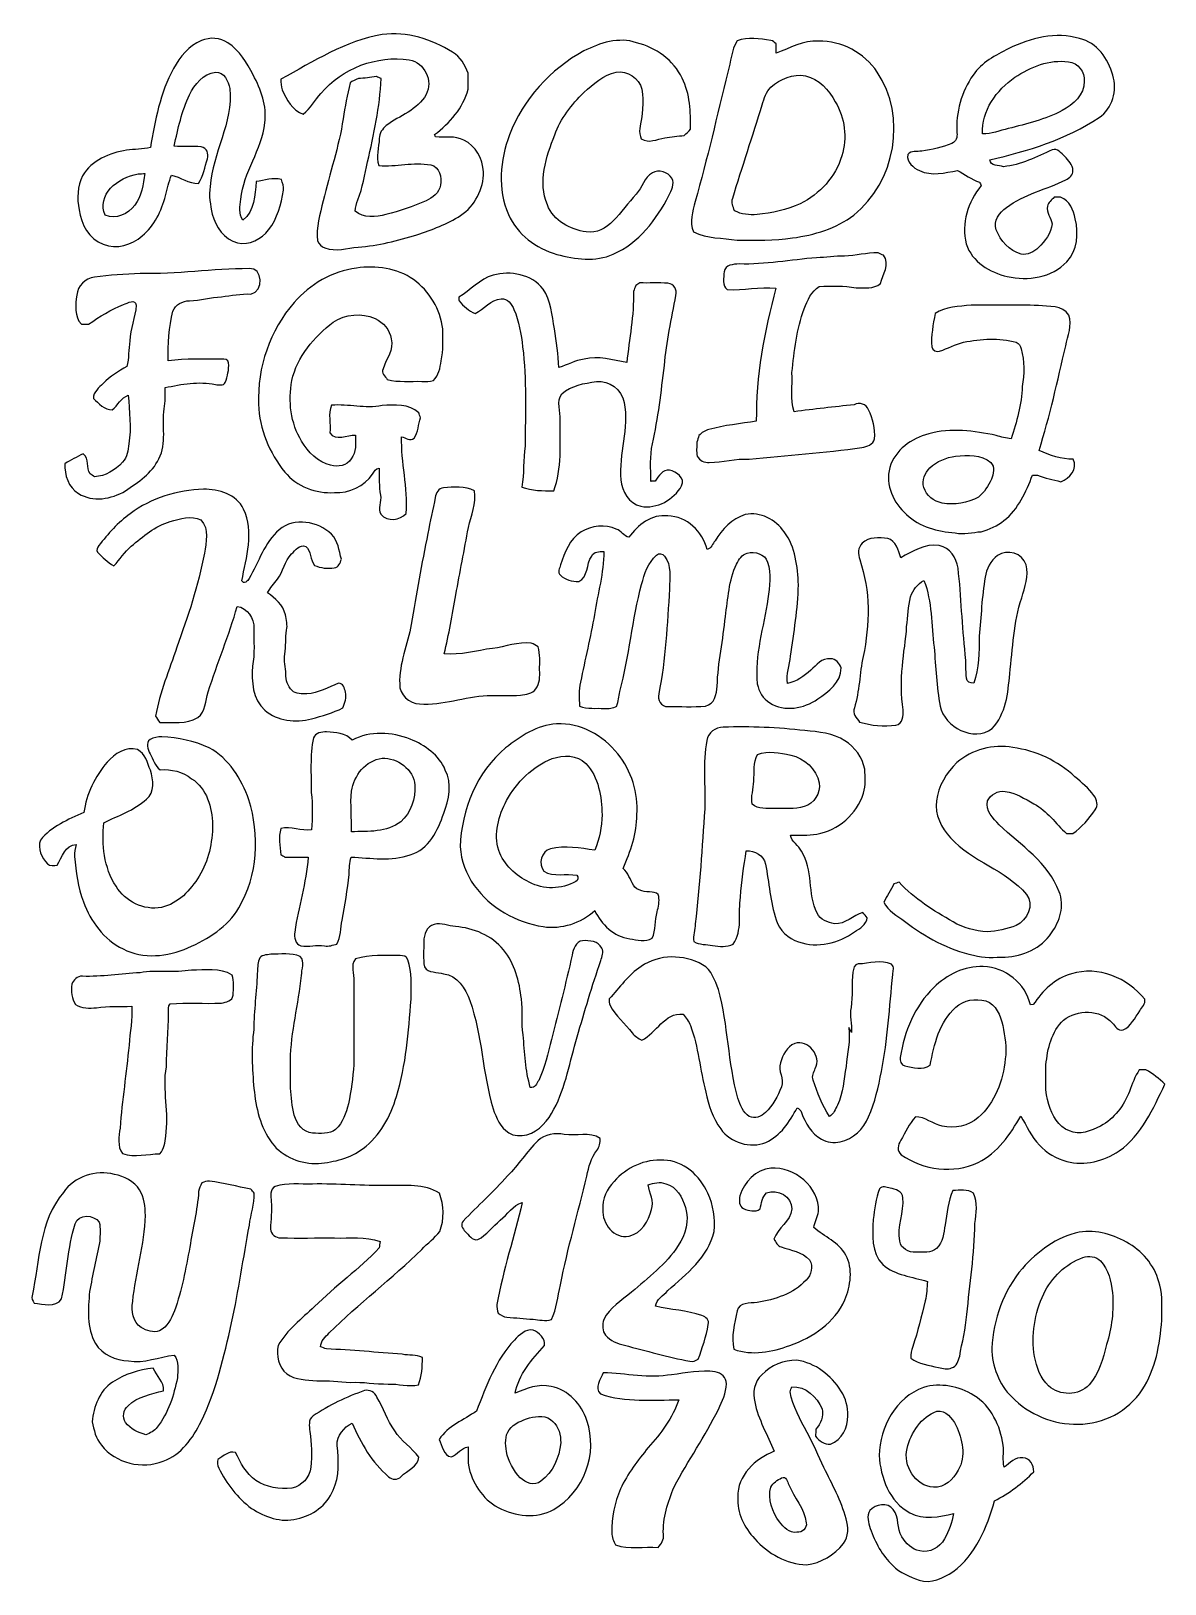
# Model space of a CAD drawing. Header units: centimetres. Extents: x -10.1 to 10.1, y -13.9 to 13.8.
import ezdxf

# ---------------------------------------------------------------- set-up
doc = ezdxf.new("R2010")
doc.units = ezdxf.units.CM
doc.header["$MEASUREMENT"] = 0
doc.layers.add('Camada 1', color=7, linetype='Continuous')

msp = doc.modelspace()

# ---------------------------------------------------------------- linework, layer by layer
at = {"layer": 'Camada 1', "color": 156}
for points, knots in [([(-7.55509, 13.10181), (-7.43937, 13.30713), (-7.2852, 13.5075), (-7.05979, 13.59781), (-7.05979, 13.59781), (-6.90879, 13.66237), (-6.72287, 13.6525), (-6.586, 13.55795), (-6.586, 13.55795), (-6.37716, 13.42354), (-6.25369, 13.19847), (-6.13833, 12.98575), (-6.13833, 12.98575), (-5.99722, 12.72681), (-5.89421, 12.43259), (-5.92878, 12.13379), (-5.92878, 12.13379), (-5.98487, 11.65542), (-6.30802, 11.25643), (-6.35952, 10.777), (-6.35952, 10.777), (-6.37575, 10.65176), (-6.39974, 10.51242), (-6.3193, 10.40306), (-6.3193, 10.40306), (-6.1154, 10.56745), (-6.10305, 10.84932), (-6.08507, 11.08957), (-6.08507, 11.08957), (-5.93583, 11.10721), (-5.7845, 11.17035), (-5.63527, 11.12485), (-5.63527, 11.12485), (-5.61903, 11.06275), (-5.58587, 11.00032), (-5.60105, 10.93434), (-5.60105, 10.93434), (-5.63845, 10.68669), (-5.70652, 10.43305), (-5.86281, 10.23267), (-5.86281, 10.23267), (-5.99334, 10.07145), (-6.2043, 9.94692), (-6.41772, 10.00019), (-6.41772, 10.00019), (-6.65444, 10.06016), (-6.80861, 10.28311), (-6.8654, 10.50995), (-6.8654, 10.50995), (-6.89926, 10.67152), (-6.93137, 10.83874), (-6.90068, 11.00384), (-6.90068, 11.00384), (-6.86257, 11.59933), (-6.49286, 12.1352), (-6.55389, 12.74268), (-6.55389, 12.74268), (-6.5793, 12.87144), (-6.65444, 13.04148), (-6.8079, 13.03796), (-6.8079, 13.03796), (-7.02627, 13.0062), (-7.17902, 12.82064), (-7.27075, 12.63332), (-7.27075, 12.63332), (-7.40867, 12.34545), (-7.47535, 12.03042), (-7.54238, 11.72033), (-7.54238, 11.72033), (-7.38222, 11.70727), (-7.221, 11.7228), (-7.06084, 11.70763), (-7.06084, 11.70763), (-6.9656, 11.69528), (-6.92043, 11.57922), (-6.95147, 11.49631), (-6.95147, 11.49631), (-6.9991, 11.34779), (-7.01745, 11.18517), (-7.1127, 11.05711), (-7.1127, 11.05711), (-7.28661, 11.04758), (-7.42667, 11.16788), (-7.59037, 11.20633), (-7.59037, 11.20633), (-7.63658, 11.08674), (-7.66197, 10.9608), (-7.69549, 10.83733), (-7.69549, 10.83733), (-7.76922, 10.56922), (-7.89164, 10.30287), (-8.11106, 10.12295), (-8.11106, 10.12295), (-8.29803, 9.96526), (-8.56756, 9.87248), (-8.80286, 9.97408), (-8.80286, 9.97408), (-9.05509, 10.06615), (-9.20291, 10.32862), (-9.23077, 10.58545), (-9.23077, 10.58545), (-9.27664, 10.78794), (-9.26324, 11.00596), (-9.17257, 11.19434), (-9.17257, 11.19434), (-9.01064, 11.47056), (-8.69033, 11.59298), (-8.39047, 11.64978), (-8.39047, 11.64978), (-8.2483, 11.65895), (-8.10648, 11.67447), (-7.96536, 11.69387), (-7.96536, 11.69387), (-7.88599, 12.17647), (-7.7918, 12.66789), (-7.55509, 13.10181)], [0, 0, 0, 0, 0.03333333, 0.03333333, 0.03333333, 0.03333333, 0.06666667, 0.06666667, 0.06666667, 0.06666667, 0.1, 0.1, 0.1, 0.1, 0.13333333, 0.13333333, 0.13333333, 0.13333333, 0.16666667, 0.16666667, 0.16666667, 0.16666667, 0.2, 0.2, 0.2, 0.2, 0.23333333, 0.23333333, 0.23333333, 0.23333333, 0.26666667, 0.26666667, 0.26666667, 0.26666667, 0.3, 0.3, 0.3, 0.3, 0.33333333, 0.33333333, 0.33333333, 0.33333333, 0.36666667, 0.36666667, 0.36666667, 0.36666667, 0.4, 0.4, 0.4, 0.4, 0.43333333, 0.43333333, 0.43333333, 0.43333333, 0.46666667, 0.46666667, 0.46666667, 0.46666667, 0.5, 0.5, 0.5, 0.5, 0.53333333, 0.53333333, 0.53333333, 0.53333333, 0.56666667, 0.56666667, 0.56666667, 0.56666667, 0.6, 0.6, 0.6, 0.6, 0.63333333, 0.63333333, 0.63333333, 0.63333333, 0.66666667, 0.66666667, 0.66666667, 0.66666667, 0.7, 0.7, 0.7, 0.7, 0.73333333, 0.73333333, 0.73333333, 0.73333333, 0.76666667, 0.76666667, 0.76666667, 0.76666667, 0.8, 0.8, 0.8, 0.8, 0.83333333, 0.83333333, 0.83333333, 0.83333333, 0.86666667, 0.86666667, 0.86666667, 0.86666667, 0.9, 0.9, 0.9, 0.9, 0.93333333, 0.93333333, 0.93333333, 0.93333333, 1, 1, 1, 1]), ([(-5.64373, 12.91307), (-5.0673, 13.22351), (-4.50108, 13.59852), (-3.84245, 13.70435), (-3.84245, 13.70435), (-3.40465, 13.76644), (-2.96192, 13.62004), (-2.5915, 13.39249), (-2.5915, 13.39249), (-2.45215, 13.30889), (-2.36926, 13.16566), (-2.31634, 13.01644), (-2.31634, 13.01644), (-2.31315, 12.92225), (-2.31281, 12.82805), (-2.31668, 12.73386), (-2.31668, 12.73386), (-2.39923, 12.39519), (-2.64548, 12.13272), (-2.91253, 11.92424), (-2.91253, 11.92424), (-2.90829, 11.91471), (-2.90018, 11.89531), (-2.89594, 11.88578), (-2.89594, 11.88578), (-2.72837, 11.87097), (-2.54916, 11.90907), (-2.3936, 11.82511), (-2.3936, 11.82511), (-2.17523, 11.72703), (-2.06058, 11.49173), (-2.04045, 11.26313), (-2.04045, 11.26313), (-2.03834, 10.95903), (-2.19216, 10.65459), (-2.44934, 10.48808), (-2.44934, 10.48808), (-2.6871, 10.3318), (-2.95697, 10.23372), (-3.22545, 10.14341), (-3.22545, 10.14341), (-3.56693, 10.04111), (-3.91478, 9.94903), (-4.27177, 9.9254), (-4.27177, 9.9254), (-4.46687, 9.91093), (-4.67113, 9.83368), (-4.86127, 9.9127), (-4.86127, 9.9127), (-4.92054, 9.93104), (-4.96958, 9.9762), (-4.99392, 10.03265), (-4.99392, 10.03265), (-5.02143, 10.27535), (-4.95017, 10.51313), (-4.89196, 10.74561), (-4.89196, 10.74561), (-4.78367, 11.23526), (-4.60762, 11.7101), (-4.53955, 12.20858), (-4.53955, 12.20858), (-4.51272, 12.42341), (-4.45523, 12.63261), (-4.41571, 12.84498), (-4.41571, 12.84498), (-4.37232, 12.88097), (-4.31799, 12.89966), (-4.26755, 12.92365), (-4.26755, 12.92365), (-4.16031, 12.92824), (-4.05306, 12.93812), (-3.94723, 12.95717), (-3.94723, 12.95717), (-3.92606, 12.94835), (-3.88372, 12.93071), (-3.86257, 12.92189), (-3.86257, 12.92189), (-3.88196, 12.42025), (-3.99486, 11.92742), (-4.10316, 11.43846), (-4.10316, 11.43846), (-4.16065, 11.21444), (-4.18958, 10.98232), (-4.27496, 10.76606), (-4.27496, 10.76606), (-4.30213, 10.70081), (-4.3187, 10.63166), (-4.32469, 10.56111), (-4.32469, 10.56111), (-4.17442, 10.43234), (-3.95569, 10.46302), (-3.77647, 10.50183), (-3.77647, 10.50183), (-3.53413, 10.56745), (-3.29318, 10.64401), (-3.06458, 10.74878), (-3.06458, 10.74878), (-2.94569, 10.79923), (-2.82999, 10.88918), (-2.80846, 11.0243), (-2.80846, 11.0243), (-2.77988, 11.15871), (-2.82151, 11.35909), (-2.98097, 11.38625), (-2.98097, 11.38625), (-3.28753, 11.44587), (-3.59657, 11.34427), (-3.90418, 11.37743), (-3.90418, 11.37743), (-3.95851, 11.52807), (-3.90102, 11.69951), (-3.89607, 11.85721), (-3.89607, 11.85721), (-3.89995, 11.95034), (-3.83504, 12.02619), (-3.77119, 12.08617), (-3.77119, 12.08617), (-3.53518, 12.26749), (-3.21062, 12.35991), (-3.06387, 12.63826), (-3.06387, 12.63826), (-2.93158, 12.8785), (-3.08997, 13.20976), (-3.36125, 13.25386), (-3.36125, 13.25386), (-3.93946, 13.34276), (-4.55719, 13.10745), (-4.93218, 12.65837), (-4.93218, 12.65837), (-5.04084, 12.53807), (-5.12056, 12.39167), (-5.24932, 12.29006), (-5.24932, 12.29006), (-5.43877, 12.35886), (-5.54708, 12.54618), (-5.62081, 12.72222), (-5.62081, 12.72222), (-5.6508, 12.78184), (-5.64268, 12.84922), (-5.64373, 12.91307)], [0, 0, 0, 0, 0.02777778, 0.02777778, 0.02777778, 0.02777778, 0.05555556, 0.05555556, 0.05555556, 0.05555556, 0.08333333, 0.08333333, 0.08333333, 0.08333333, 0.11111111, 0.11111111, 0.11111111, 0.11111111, 0.13888889, 0.13888889, 0.13888889, 0.13888889, 0.16666667, 0.16666667, 0.16666667, 0.16666667, 0.19444444, 0.19444444, 0.19444444, 0.19444444, 0.22222222, 0.22222222, 0.22222222, 0.22222222, 0.25, 0.25, 0.25, 0.25, 0.27777778, 0.27777778, 0.27777778, 0.27777778, 0.30555556, 0.30555556, 0.30555556, 0.30555556, 0.33333333, 0.33333333, 0.33333333, 0.33333333, 0.36111111, 0.36111111, 0.36111111, 0.36111111, 0.38888889, 0.38888889, 0.38888889, 0.38888889, 0.41666667, 0.41666667, 0.41666667, 0.41666667, 0.44444444, 0.44444444, 0.44444444, 0.44444444, 0.47222222, 0.47222222, 0.47222222, 0.47222222, 0.5, 0.5, 0.5, 0.5, 0.52777778, 0.52777778, 0.52777778, 0.52777778, 0.55555556, 0.55555556, 0.55555556, 0.55555556, 0.58333333, 0.58333333, 0.58333333, 0.58333333, 0.61111111, 0.61111111, 0.61111111, 0.61111111, 0.63888889, 0.63888889, 0.63888889, 0.63888889, 0.66666667, 0.66666667, 0.66666667, 0.66666667, 0.69444444, 0.69444444, 0.69444444, 0.69444444, 0.72222222, 0.72222222, 0.72222222, 0.72222222, 0.75, 0.75, 0.75, 0.75, 0.77777778, 0.77777778, 0.77777778, 0.77777778, 0.80555556, 0.80555556, 0.80555556, 0.80555556, 0.83333333, 0.83333333, 0.83333333, 0.83333333, 0.86111111, 0.86111111, 0.86111111, 0.86111111, 0.88888889, 0.88888889, 0.88888889, 0.88888889, 0.91666667, 0.91666667, 0.91666667, 0.91666667, 0.94444444, 0.94444444, 0.94444444, 0.94444444, 1, 1, 1, 1]), ([(-0.2561, 13.41437), (0.02821, 13.55583), (0.36476, 13.66696), (0.67944, 13.56077), (0.67944, 13.56077), (1.022, 13.47434), (1.33667, 13.25068), (1.49119, 12.92754), (1.49119, 12.92754), (1.633, 12.64708), (1.64429, 12.32711), (1.63971, 12.01949), (1.63971, 12.01949), (1.60372, 11.98174), (1.56632, 11.94576), (1.52788, 11.91118), (1.52788, 11.91118), (1.41145, 11.89848), (1.2954, 11.88402), (1.18004, 11.86532), (1.18004, 11.86532), (1.04281, 11.84486), (0.89641, 11.76408), (0.76446, 11.84875), (0.76446, 11.84875), (0.7493, 11.90837), (0.72214, 11.96869), (0.73659, 12.03148), (0.73659, 12.03148), (0.77399, 12.2629), (0.82267, 12.50244), (0.77223, 12.73527), (0.77223, 12.73527), (0.72319, 12.93071), (0.51929, 13.07147), (0.31855, 13.03619), (0.31855, 13.03619), (0.0896, 12.98856), (-0.08819, 12.82523), (-0.25893, 12.67636), (-0.25893, 12.67636), (-0.47308, 12.45658), (-0.67415, 12.21281), (-0.77645, 11.9193), (-0.77645, 11.9193), (-0.9292, 11.53018), (-1.07456, 11.0818), (-0.90699, 10.67364), (-0.90699, 10.67364), (-0.79587, 10.39177), (-0.50058, 10.23937), (-0.21554, 10.19351), (-0.21554, 10.19351), (-0.03422, 10.16494), (0.14252, 10.26018), (0.26353, 10.38965), (0.26353, 10.38965), (0.40604, 10.54276), (0.53552, 10.70751), (0.67274, 10.86484), (0.67274, 10.86484), (0.77681, 10.98444), (0.81421, 11.16435), (0.96097, 11.24373), (0.96097, 11.24373), (1.07492, 11.31605), (1.23718, 11.25643), (1.30703, 11.14883), (1.30703, 11.14883), (1.36031, 11.04687), (1.30069, 10.93434), (1.25518, 10.84192), (1.25518, 10.84192), (1.03504, 10.41082), (0.7179, 9.99771), (0.26423, 9.79805), (0.26423, 9.79805), (-0.05291, 9.65693), (-0.41346, 9.70526), (-0.73695, 9.79522), (-0.73695, 9.79522), (-1.10842, 9.894), (-1.44144, 10.15012), (-1.59737, 10.50607), (-1.59737, 10.50607), (-1.7967, 10.95162), (-1.7473, 11.47162), (-1.57938, 11.9193), (-1.57938, 11.9193), (-1.33702, 12.5543), (-0.85302, 13.09158), (-0.2561, 13.41437)], [0, 0, 0, 0, 0.04166667, 0.04166667, 0.04166667, 0.04166667, 0.08333333, 0.08333333, 0.08333333, 0.08333333, 0.125, 0.125, 0.125, 0.125, 0.16666667, 0.16666667, 0.16666667, 0.16666667, 0.20833333, 0.20833333, 0.20833333, 0.20833333, 0.25, 0.25, 0.25, 0.25, 0.29166667, 0.29166667, 0.29166667, 0.29166667, 0.33333333, 0.33333333, 0.33333333, 0.33333333, 0.375, 0.375, 0.375, 0.375, 0.41666667, 0.41666667, 0.41666667, 0.41666667, 0.45833333, 0.45833333, 0.45833333, 0.45833333, 0.5, 0.5, 0.5, 0.5, 0.54166667, 0.54166667, 0.54166667, 0.54166667, 0.58333333, 0.58333333, 0.58333333, 0.58333333, 0.625, 0.625, 0.625, 0.625, 0.66666667, 0.66666667, 0.66666667, 0.66666667, 0.70833333, 0.70833333, 0.70833333, 0.70833333, 0.75, 0.75, 0.75, 0.75, 0.79166667, 0.79166667, 0.79166667, 0.79166667, 0.83333333, 0.83333333, 0.83333333, 0.83333333, 0.875, 0.875, 0.875, 0.875, 0.91666667, 0.91666667, 0.91666667, 0.91666667, 1, 1, 1, 1]), ([(2.46698, 13.595), (2.66064, 13.65849), (2.86985, 13.6345), (3.06704, 13.60099), (3.06704, 13.60099), (3.10902, 13.60028), (3.13302, 13.56147), (3.16371, 13.53855), (3.16371, 13.53855), (3.16264, 13.48351), (3.16194, 13.42812), (3.1623, 13.3731), (3.1623, 13.3731), (3.40465, 13.46411), (3.64489, 13.60382), (3.91512, 13.58864), (3.91512, 13.58864), (4.32788, 13.59852), (4.73109, 13.37909), (4.95864, 13.0369), (4.95864, 13.0369), (5.49168, 12.24985), (5.28389, 11.07828), (4.54201, 10.49478), (4.54201, 10.49478), (4.23192, 10.24995), (3.83821, 10.14236), (3.45369, 10.08591), (3.45369, 10.08591), (3.12737, 10.03511), (2.79717, 10.04322), (2.46839, 10.04992), (2.46839, 10.04992), (2.20839, 10.08803), (1.93392, 10.07356), (1.69298, 10.19351), (1.69298, 10.19351), (1.60867, 10.36637), (1.68239, 10.55934), (1.72261, 10.73361), (1.72261, 10.73361), (1.93922, 11.4949), (2.11067, 12.2682), (2.30328, 13.03549), (2.30328, 13.03549), (2.35832, 13.22175), (2.36431, 13.42531), (2.46698, 13.595)], [0, 0, 0, 0, 0.07692308, 0.07692308, 0.07692308, 0.07692308, 0.15384615, 0.15384615, 0.15384615, 0.15384615, 0.23076923, 0.23076923, 0.23076923, 0.23076923, 0.30769231, 0.30769231, 0.30769231, 0.30769231, 0.38461538, 0.38461538, 0.38461538, 0.38461538, 0.46153846, 0.46153846, 0.46153846, 0.46153846, 0.53846154, 0.53846154, 0.53846154, 0.53846154, 0.61538462, 0.61538462, 0.61538462, 0.61538462, 0.69230769, 0.69230769, 0.69230769, 0.69230769, 0.76923077, 0.76923077, 0.76923077, 0.76923077, 0.84615385, 0.84615385, 0.84615385, 0.84615385, 1, 1, 1, 1]), ([(7.29896, 13.45706), (7.68667, 13.63839), (8.13611, 13.7675), (8.55873, 13.63274), (8.55873, 13.63274), (8.86919, 13.56606), (9.06709, 13.27185), (9.14788, 12.98292), (9.14788, 12.98292), (9.23325, 12.71235), (9.14364, 12.39167), (8.90447, 12.22974), (8.90447, 12.22974), (8.32238, 11.8364), (7.63763, 11.63532), (6.96029, 11.47692), (6.96029, 11.47692), (6.97759, 11.36156), (7.12011, 11.38272), (7.20372, 11.35415), (7.20372, 11.35415), (7.51346, 11.38413), (7.79322, 11.52736), (8.07154, 11.65542), (8.07154, 11.65542), (8.16856, 11.68576), (8.23136, 11.59544), (8.29274, 11.53759), (8.29274, 11.53759), (8.35554, 11.46527), (8.43667, 11.38943), (8.4402, 11.28712), (8.4402, 11.28712), (8.44444, 11.2088), (8.37847, 11.15271), (8.31566, 11.11955), (8.31566, 11.11955), (7.96678, 10.94916), (7.57132, 10.86696), (7.25769, 10.62919), (7.25769, 10.62919), (7.13563, 10.54135), (7.01886, 10.39213), (7.07743, 10.23372), (7.07743, 10.23372), (7.15186, 10.03652), (7.31025, 9.85943), (7.51769, 9.79981), (7.51769, 9.79981), (7.6341, 9.77406), (7.74488, 9.8425), (7.8299, 9.91517), (7.8299, 9.91517), (7.94173, 10.03299), (8.05144, 10.16987), (8.06767, 10.33744), (8.06767, 10.33744), (8.05885, 10.44716), (7.96042, 10.53676), (7.98617, 10.65071), (7.98617, 10.65071), (7.99782, 10.71986), (8.06379, 10.76078), (8.10823, 10.80946), (8.10823, 10.80946), (8.13611, 10.80946), (8.19255, 10.80946), (8.22042, 10.80946), (8.22042, 10.80946), (8.382, 10.74949), (8.45326, 10.58474), (8.48113, 10.42705), (8.48113, 10.42705), (8.54463, 10.16881), (8.5224, 9.86472), (8.33154, 9.66328), (8.33154, 9.66328), (8.06944, 9.37436), (7.63729, 9.31897), (7.27287, 9.40046), (7.27287, 9.40046), (6.96312, 9.47349), (6.6435, 9.65976), (6.54368, 9.98007), (6.54368, 9.98007), (6.44455, 10.34379), (6.57859, 10.73008), (6.80544, 11.01831), (6.80544, 11.01831), (6.79944, 11.03383), (6.78673, 11.06522), (6.78039, 11.08075), (6.78039, 11.08075), (6.63575, 11.12485), (6.51615, 11.21903), (6.38493, 11.28676), (6.38493, 11.28676), (6.16444, 11.24585), (5.9249, 11.18376), (5.71005, 11.2843), (5.71005, 11.2843), (5.60317, 11.3351), (5.47511, 11.43387), (5.50474, 11.56863), (5.50474, 11.56863), (5.55941, 11.65225), (5.66914, 11.61768), (5.75239, 11.63143), (5.75239, 11.63143), (5.93514, 11.65295), (6.11645, 11.69916), (6.28685, 11.76972), (6.28685, 11.76972), (6.36447, 11.79583), (6.38527, 11.88472), (6.37645, 11.95775), (6.37645, 11.95775), (6.35, 12.319), (6.46112, 12.68552), (6.66326, 12.98434), (6.66326, 12.98434), (6.81531, 13.20905), (7.06437, 13.33641), (7.29896, 13.45706)], [0, 0, 0, 0, 0.03125, 0.03125, 0.03125, 0.03125, 0.0625, 0.0625, 0.0625, 0.0625, 0.09375, 0.09375, 0.09375, 0.09375, 0.125, 0.125, 0.125, 0.125, 0.15625, 0.15625, 0.15625, 0.15625, 0.1875, 0.1875, 0.1875, 0.1875, 0.21875, 0.21875, 0.21875, 0.21875, 0.25, 0.25, 0.25, 0.25, 0.28125, 0.28125, 0.28125, 0.28125, 0.3125, 0.3125, 0.3125, 0.3125, 0.34375, 0.34375, 0.34375, 0.34375, 0.375, 0.375, 0.375, 0.375, 0.40625, 0.40625, 0.40625, 0.40625, 0.4375, 0.4375, 0.4375, 0.4375, 0.46875, 0.46875, 0.46875, 0.46875, 0.5, 0.5, 0.5, 0.5, 0.53125, 0.53125, 0.53125, 0.53125, 0.5625, 0.5625, 0.5625, 0.5625, 0.59375, 0.59375, 0.59375, 0.59375, 0.625, 0.625, 0.625, 0.625, 0.65625, 0.65625, 0.65625, 0.65625, 0.6875, 0.6875, 0.6875, 0.6875, 0.71875, 0.71875, 0.71875, 0.71875, 0.75, 0.75, 0.75, 0.75, 0.78125, 0.78125, 0.78125, 0.78125, 0.8125, 0.8125, 0.8125, 0.8125, 0.84375, 0.84375, 0.84375, 0.84375, 0.875, 0.875, 0.875, 0.875, 0.90625, 0.90625, 0.90625, 0.90625, 0.9375, 0.9375, 0.9375, 0.9375, 1, 1, 1, 1]), ([(7.40762, 12.94518), (7.40762, 12.94518), (7.40762, 12.94518), (7.40762, 12.94518), (7.40762, 12.94518), (7.08271, 12.71905), (6.80895, 12.35145), (6.8319, 11.9387), (6.8319, 11.9387), (6.99028, 11.93447), (7.13809, 11.99656), (7.2898, 12.03359), (7.2898, 12.03359), (7.61753, 12.11157), (7.94807, 12.19764), (8.24934, 12.35215), (8.24934, 12.35215), (8.44091, 12.4594), (8.64763, 12.63297), (8.6374, 12.87391), (8.6374, 12.87391), (8.65504, 13.03972), (8.5291, 13.20694), (8.36012, 13.21893), (8.36012, 13.21893), (8.02181, 13.2715), (7.68561, 13.12686), (7.40762, 12.94518)], [0, 0, 0, 0, 0.125, 0.125, 0.125, 0.125, 0.25, 0.25, 0.25, 0.25, 0.375, 0.375, 0.375, 0.375, 0.5, 0.5, 0.5, 0.5, 0.625, 0.625, 0.625, 0.625, 0.75, 0.75, 0.75, 0.75, 1, 1, 1, 1]), ([(3.06987, 12.76808), (3.06987, 12.76808), (3.06987, 12.76808), (3.06987, 12.76808), (3.06987, 12.76808), (2.97885, 12.68835), (2.94852, 12.56806), (2.91394, 12.45729), (2.91394, 12.45729), (2.74425, 11.90059), (2.55834, 11.34921), (2.39006, 10.79182), (2.39006, 10.79182), (2.35866, 10.71668), (2.39783, 10.64294), (2.4204, 10.57168), (2.4204, 10.57168), (2.54316, 10.50325), (2.68605, 10.4909), (2.82363, 10.50395), (2.82363, 10.50395), (3.08575, 10.53218), (3.35068, 10.57909), (3.5888, 10.69657), (3.5888, 10.69657), (3.93912, 10.86343), (4.21852, 11.17635), (4.3321, 11.54888), (4.3321, 11.54888), (4.42911, 11.86744), (4.38431, 12.22516), (4.21428, 12.5109), (4.21428, 12.5109), (4.10069, 12.7194), (3.92535, 12.91766), (3.6844, 12.97057), (3.6844, 12.97057), (3.4618, 13.01396), (3.23356, 12.91519), (3.06987, 12.76808)], [0, 0, 0, 0, 0.09090909, 0.09090909, 0.09090909, 0.09090909, 0.18181818, 0.18181818, 0.18181818, 0.18181818, 0.27272727, 0.27272727, 0.27272727, 0.27272727, 0.36363636, 0.36363636, 0.36363636, 0.36363636, 0.45454545, 0.45454545, 0.45454545, 0.45454545, 0.54545455, 0.54545455, 0.54545455, 0.54545455, 0.63636364, 0.63636364, 0.63636364, 0.63636364, 0.72727273, 0.72727273, 0.72727273, 0.72727273, 0.81818182, 0.81818182, 0.81818182, 0.81818182, 1, 1, 1, 1]), ([(-8.18338, 11.22609), (-8.18338, 11.22609), (-8.18338, 11.22609), (-8.18338, 11.22609), (-8.18338, 11.22609), (-8.37, 11.19611), (-8.54356, 11.10615), (-8.67656, 10.97174), (-8.67656, 10.97174), (-8.79122, 10.8465), (-8.84696, 10.65283), (-8.76793, 10.49443), (-8.76793, 10.49443), (-8.57638, 10.40588), (-8.35977, 10.51489), (-8.24053, 10.67046), (-8.24053, 10.67046), (-8.11882, 10.83168), (-8.0973, 11.03982), (-8.06344, 11.23208), (-8.06344, 11.23208), (-8.09342, 11.23068), (-8.1534, 11.2275), (-8.18338, 11.22609)], [0, 0, 0, 0, 0.14285714, 0.14285714, 0.14285714, 0.14285714, 0.28571429, 0.28571429, 0.28571429, 0.28571429, 0.42857143, 0.42857143, 0.42857143, 0.42857143, 0.57142857, 0.57142857, 0.57142857, 0.57142857, 0.71428571, 0.71428571, 0.71428571, 0.71428571, 1, 1, 1, 1]), ([(4.37515, 9.76488), (4.57622, 9.76595), (4.77273, 9.82768), (4.97416, 9.8192), (4.97416, 9.8192), (5.00627, 9.8051), (5.03943, 9.79134), (5.07259, 9.77829), (5.07259, 9.77829), (5.19112, 9.62236), (5.0627, 9.43504), (5.01473, 9.27664), (5.01473, 9.27664), (4.89479, 9.17151), (4.73004, 9.20044), (4.58399, 9.20115), (4.58399, 9.20115), (4.36774, 9.23395), (4.1476, 9.23712), (3.92994, 9.22231), (3.92994, 9.22231), (3.78495, 9.14258), (3.7218, 8.97361), (3.66112, 8.82791), (3.66112, 8.82791), (3.52989, 8.46278), (3.48085, 8.07473), (3.44382, 7.69055), (3.44382, 7.69055), (3.45227, 7.45912), (3.41595, 7.22205), (3.48051, 6.99593), (3.48051, 6.99593), (3.83575, 7.0432), (4.1924, 7.07918), (4.54837, 7.12011), (4.54837, 7.12011), (4.64185, 7.16774), (4.76637, 7.13246), (4.80694, 7.03121), (4.80694, 7.03121), (4.87644, 6.86964), (4.93148, 6.69149), (4.90996, 6.51369), (4.90996, 6.51369), (4.88984, 6.40961), (4.77448, 6.37363), (4.68383, 6.3574), (4.68383, 6.3574), (4.0192, 6.26921), (3.35104, 6.21135), (2.68357, 6.1528), (2.68357, 6.1528), (2.44474, 6.16267), (2.21156, 6.0974), (1.97379, 6.09282), (1.97379, 6.09282), (1.88701, 6.084), (1.79916, 6.12705), (1.76001, 6.20606), (1.76001, 6.20606), (1.73813, 6.2865), (1.75119, 6.37117), (1.75294, 6.45337), (1.75294, 6.45337), (1.76564, 6.49357), (1.77799, 6.53413), (1.79, 6.57472), (1.79, 6.57472), (1.83938, 6.62305), (1.89688, 6.66326), (1.96568, 6.67843), (1.96568, 6.67843), (2.24119, 6.7564), (2.5273, 6.7818), (2.80952, 6.82449), (2.80952, 6.82449), (2.8007, 7.62635), (2.94957, 8.42292), (3.15736, 9.1948), (3.15736, 9.1948), (2.86702, 9.22619), (2.58056, 9.15281), (2.29059, 9.16834), (2.29059, 9.16834), (2.19533, 9.23466), (2.23202, 9.38494), (2.23485, 9.48619), (2.23485, 9.48619), (2.25672, 9.61213), (2.40417, 9.61813), (2.50542, 9.62377), (2.50542, 9.62377), (2.9665, 9.61072), (3.42194, 9.69785), (3.8802, 9.7356), (3.8802, 9.7356), (4.046, 9.73384), (4.20933, 9.767), (4.37515, 9.76488)], [0, 0, 0, 0, 0.03846154, 0.03846154, 0.03846154, 0.03846154, 0.07692308, 0.07692308, 0.07692308, 0.07692308, 0.11538462, 0.11538462, 0.11538462, 0.11538462, 0.15384615, 0.15384615, 0.15384615, 0.15384615, 0.19230769, 0.19230769, 0.19230769, 0.19230769, 0.23076923, 0.23076923, 0.23076923, 0.23076923, 0.26923077, 0.26923077, 0.26923077, 0.26923077, 0.30769231, 0.30769231, 0.30769231, 0.30769231, 0.34615385, 0.34615385, 0.34615385, 0.34615385, 0.38461538, 0.38461538, 0.38461538, 0.38461538, 0.42307692, 0.42307692, 0.42307692, 0.42307692, 0.46153846, 0.46153846, 0.46153846, 0.46153846, 0.5, 0.5, 0.5, 0.5, 0.53846154, 0.53846154, 0.53846154, 0.53846154, 0.57692308, 0.57692308, 0.57692308, 0.57692308, 0.61538462, 0.61538462, 0.61538462, 0.61538462, 0.65384615, 0.65384615, 0.65384615, 0.65384615, 0.69230769, 0.69230769, 0.69230769, 0.69230769, 0.73076923, 0.73076923, 0.73076923, 0.73076923, 0.76923077, 0.76923077, 0.76923077, 0.76923077, 0.80769231, 0.80769231, 0.80769231, 0.80769231, 0.84615385, 0.84615385, 0.84615385, 0.84615385, 0.88461538, 0.88461538, 0.88461538, 0.88461538, 0.92307692, 0.92307692, 0.92307692, 0.92307692, 1, 1, 1, 1]), ([(-8.1481, 9.4555), (-7.49899, 9.43539), (-6.85729, 9.54299), (-6.20959, 9.54087), (-6.20959, 9.54087), (-5.95841, 9.56909), (-5.94854, 9.12883), (-6.17748, 9.08931), (-6.17748, 9.08931), (-6.35494, 9.09355), (-6.52992, 9.06992), (-6.70382, 9.03745), (-6.70382, 9.03745), (-6.89504, 9.03393), (-7.07884, 8.97572), (-7.26968, 8.97043), (-7.26968, 8.97043), (-7.38893, 8.96302), (-7.52827, 8.90799), (-7.56391, 8.7824), (-7.56391, 8.7824), (-7.64258, 8.497), (-7.65422, 8.19784), (-7.6468, 7.90292), (-7.6468, 7.90292), (-7.33319, 7.94208), (-7.0171, 7.92938), (-6.70172, 7.93115), (-6.70172, 7.93115), (-6.65551, 7.92691), (-6.57048, 7.93291), (-6.57506, 7.86448), (-6.57506, 7.86448), (-6.56731, 7.74593), (-6.59236, 7.62599), (-6.63363, 7.51521), (-6.63363, 7.51521), (-6.6675, 7.45172), (-6.75111, 7.4743), (-6.80861, 7.47818), (-6.80861, 7.47818), (-7.106, 7.54345), (-7.4115, 7.48454), (-7.70466, 7.42421), (-7.70466, 7.42421), (-7.70325, 7.29896), (-7.69761, 7.17267), (-7.71913, 7.04849), (-7.71913, 7.04849), (-7.76569, 6.75323), (-7.66867, 6.43431), (-7.81507, 6.15809), (-7.81507, 6.15809), (-7.93608, 5.89986), (-8.18373, 5.74286), (-8.41092, 5.58799), (-8.41092, 5.58799), (-8.65575, 5.43842), (-8.98948, 5.3802), (-9.24383, 5.54002), (-9.24383, 5.54002), (-9.42445, 5.64868), (-9.49606, 5.86951), (-9.48654, 6.07094), (-9.48654, 6.07094), (-9.38318, 6.13657), (-9.27276, 6.19054), (-9.16375, 6.24628), (-9.16375, 6.24628), (-9.04381, 6.16055), (-9.11789, 5.99756), (-9.03675, 5.88822), (-9.03675, 5.88822), (-9.01805, 5.87587), (-8.98066, 5.85152), (-8.96196, 5.83952), (-8.96196, 5.83952), (-8.76582, 5.84446), (-8.5919, 5.95911), (-8.45961, 6.09599), (-8.45961, 6.09599), (-8.37706, 6.18384), (-8.36259, 6.31013), (-8.34707, 6.42443), (-8.34707, 6.42443), (-8.30403, 6.71159), (-8.33861, 7.00229), (-8.35906, 7.2898), (-8.35906, 7.2898), (-8.48818, 7.24252), (-8.54639, 7.11129), (-8.64411, 7.02627), (-8.64411, 7.02627), (-8.78098, 7.02944), (-8.88471, 7.14375), (-8.97995, 7.23053), (-8.97995, 7.23053), (-8.9796, 7.348), (-8.88047, 7.42244), (-8.80674, 7.49935), (-8.80674, 7.49935), (-8.68609, 7.62528), (-8.53616, 7.71806), (-8.38235, 7.79814), (-8.38235, 7.79814), (-8.34495, 7.94737), (-8.3573, 8.10259), (-8.33154, 8.25394), (-8.33154, 8.25394), (-8.31956, 8.47054), (-8.23347, 8.67445), (-8.21724, 8.89035), (-8.21724, 8.89035), (-8.23172, 9.01099), (-8.37458, 8.92668), (-8.44373, 8.90551), (-8.44373, 8.90551), (-8.66422, 8.81274), (-8.86988, 8.68821), (-9.06462, 8.55027), (-9.06462, 8.55027), (-9.1073, 8.55132), (-9.15, 8.55274), (-9.19268, 8.5538), (-9.19268, 8.5538), (-9.32744, 8.69068), (-9.29181, 8.89776), (-9.27664, 9.07062), (-9.27664, 9.07062), (-9.26006, 9.23501), (-9.12318, 9.36695), (-8.96161, 9.39023), (-8.96161, 9.39023), (-8.69173, 9.42692), (-8.41939, 9.44033), (-8.1481, 9.4555)], [0, 0, 0, 0, 0.02857143, 0.02857143, 0.02857143, 0.02857143, 0.05714286, 0.05714286, 0.05714286, 0.05714286, 0.08571429, 0.08571429, 0.08571429, 0.08571429, 0.11428571, 0.11428571, 0.11428571, 0.11428571, 0.14285714, 0.14285714, 0.14285714, 0.14285714, 0.17142857, 0.17142857, 0.17142857, 0.17142857, 0.2, 0.2, 0.2, 0.2, 0.22857143, 0.22857143, 0.22857143, 0.22857143, 0.25714286, 0.25714286, 0.25714286, 0.25714286, 0.28571429, 0.28571429, 0.28571429, 0.28571429, 0.31428571, 0.31428571, 0.31428571, 0.31428571, 0.34285714, 0.34285714, 0.34285714, 0.34285714, 0.37142857, 0.37142857, 0.37142857, 0.37142857, 0.4, 0.4, 0.4, 0.4, 0.42857143, 0.42857143, 0.42857143, 0.42857143, 0.45714286, 0.45714286, 0.45714286, 0.45714286, 0.48571429, 0.48571429, 0.48571429, 0.48571429, 0.51428571, 0.51428571, 0.51428571, 0.51428571, 0.54285714, 0.54285714, 0.54285714, 0.54285714, 0.57142857, 0.57142857, 0.57142857, 0.57142857, 0.6, 0.6, 0.6, 0.6, 0.62857143, 0.62857143, 0.62857143, 0.62857143, 0.65714286, 0.65714286, 0.65714286, 0.65714286, 0.68571429, 0.68571429, 0.68571429, 0.68571429, 0.71428571, 0.71428571, 0.71428571, 0.71428571, 0.74285714, 0.74285714, 0.74285714, 0.74285714, 0.77142857, 0.77142857, 0.77142857, 0.77142857, 0.8, 0.8, 0.8, 0.8, 0.82857143, 0.82857143, 0.82857143, 0.82857143, 0.85714286, 0.85714286, 0.85714286, 0.85714286, 0.88571429, 0.88571429, 0.88571429, 0.88571429, 0.91428571, 0.91428571, 0.91428571, 0.91428571, 0.94285714, 0.94285714, 0.94285714, 0.94285714, 1, 1, 1, 1]), ([(-4.30247, 9.55004), (-3.95676, 9.6019), (-3.57928, 9.55181), (-3.28894, 9.34578), (-3.28894, 9.34578), (-3.00002, 9.14541), (-2.80916, 8.8145), (-2.76647, 8.46701), (-2.76647, 8.46701), (-2.76401, 8.27792), (-2.75378, 8.08601), (-2.79259, 7.89939), (-2.79259, 7.89939), (-2.81374, 7.77592), (-2.83598, 7.63975), (-2.93263, 7.54979), (-2.93263, 7.54979), (-2.99826, 7.52686), (-3.06916, 7.53709), (-3.13725, 7.53463), (-3.13725, 7.53463), (-3.34256, 7.54167), (-3.55141, 7.51451), (-3.7525, 7.5692), (-3.7525, 7.5692), (-3.79165, 7.62316), (-3.86221, 7.68208), (-3.82798, 7.75652), (-3.82798, 7.75652), (-3.77718, 7.93255), (-3.62937, 8.09554), (-3.6837, 8.28992), (-3.6837, 8.28992), (-3.70557, 8.45397), (-3.82658, 8.58273), (-3.96875, 8.65611), (-3.96875, 8.65611), (-4.20863, 8.75629), (-4.49826, 8.73548), (-4.71452, 8.58908), (-4.71452, 8.58908), (-5.05283, 8.3252), (-5.35693, 7.97806), (-5.45007, 7.54803), (-5.45007, 7.54803), (-5.51814, 7.18397), (-5.47441, 6.7899), (-5.27578, 6.47135), (-5.27578, 6.47135), (-5.16502, 6.27203), (-4.98474, 6.10129), (-4.76037, 6.04237), (-4.76037, 6.04237), (-4.63055, 6.00533), (-4.46933, 6.03496), (-4.39384, 6.15631), (-4.39384, 6.15631), (-4.29753, 6.27661), (-4.31765, 6.43748), (-4.3194, 6.58035), (-4.3194, 6.58035), (-4.4651, 6.58283), (-4.67147, 6.46818), (-4.77519, 6.6174), (-4.77519, 6.6174), (-4.75156, 6.7818), (-4.81295, 6.95537), (-4.7438, 7.11164), (-4.7438, 7.11164), (-4.44324, 7.13527), (-4.14443, 7.04144), (-3.84598, 7.106), (-3.84598, 7.106), (-3.62866, 7.11694), (-3.36161, 7.14058), (-3.19298, 6.97618), (-3.19298, 6.97618), (-3.18593, 6.9543), (-3.17146, 6.9102), (-3.16442, 6.88798), (-3.16442, 6.88798), (-3.20286, 6.76768), (-3.1997, 6.6301), (-3.27695, 6.52463), (-3.27695, 6.52463), (-3.34468, 6.46182), (-3.42759, 6.53591), (-3.49885, 6.55072), (-3.49885, 6.55072), (-3.50838, 6.09458), (-3.38454, 5.64232), (-3.41877, 5.18688), (-3.41877, 5.18688), (-3.51895, 5.05953), (-3.75567, 5.03731), (-3.86467, 5.16712), (-3.86467, 5.16712), (-3.93912, 5.26979), (-3.84739, 5.39679), (-3.87244, 5.50932), (-3.87244, 5.50932), (-3.90596, 5.66878), (-3.8922, 5.83211), (-3.89714, 5.99369), (-3.89714, 5.99369), (-3.96027, 5.9891), (-3.98356, 5.92842), (-4.01742, 5.88644), (-4.01742, 5.88644), (-4.16102, 5.6649), (-4.43194, 5.54531), (-4.69229, 5.55659), (-4.69229, 5.55659), (-5.02179, 5.5372), (-5.36539, 5.66349), (-5.57671, 5.92278), (-5.57671, 5.92278), (-5.84904, 6.26356), (-6.03108, 6.68796), (-6.04097, 7.12752), (-6.04097, 7.12752), (-6.0706, 7.78191), (-5.83812, 8.44408), (-5.40948, 8.93867), (-5.40948, 8.93867), (-5.1248, 9.25971), (-4.73287, 9.49818), (-4.30247, 9.55004)], [0, 0, 0, 0, 0.03030303, 0.03030303, 0.03030303, 0.03030303, 0.06060606, 0.06060606, 0.06060606, 0.06060606, 0.09090909, 0.09090909, 0.09090909, 0.09090909, 0.12121212, 0.12121212, 0.12121212, 0.12121212, 0.15151515, 0.15151515, 0.15151515, 0.15151515, 0.18181818, 0.18181818, 0.18181818, 0.18181818, 0.21212121, 0.21212121, 0.21212121, 0.21212121, 0.24242424, 0.24242424, 0.24242424, 0.24242424, 0.27272727, 0.27272727, 0.27272727, 0.27272727, 0.3030303, 0.3030303, 0.3030303, 0.3030303, 0.33333333, 0.33333333, 0.33333333, 0.33333333, 0.36363636, 0.36363636, 0.36363636, 0.36363636, 0.39393939, 0.39393939, 0.39393939, 0.39393939, 0.42424242, 0.42424242, 0.42424242, 0.42424242, 0.45454545, 0.45454545, 0.45454545, 0.45454545, 0.48484848, 0.48484848, 0.48484848, 0.48484848, 0.51515152, 0.51515152, 0.51515152, 0.51515152, 0.54545455, 0.54545455, 0.54545455, 0.54545455, 0.57575758, 0.57575758, 0.57575758, 0.57575758, 0.60606061, 0.60606061, 0.60606061, 0.60606061, 0.63636364, 0.63636364, 0.63636364, 0.63636364, 0.66666667, 0.66666667, 0.66666667, 0.66666667, 0.6969697, 0.6969697, 0.6969697, 0.6969697, 0.72727273, 0.72727273, 0.72727273, 0.72727273, 0.75757576, 0.75757576, 0.75757576, 0.75757576, 0.78787879, 0.78787879, 0.78787879, 0.78787879, 0.81818182, 0.81818182, 0.81818182, 0.81818182, 0.84848485, 0.84848485, 0.84848485, 0.84848485, 0.87878788, 0.87878788, 0.87878788, 0.87878788, 0.90909091, 0.90909091, 0.90909091, 0.90909091, 0.93939394, 0.93939394, 0.93939394, 0.93939394, 1, 1, 1, 1]), ([(-1.87184, 9.42233), (-1.5635, 9.50983), (-1.18426, 9.44315), (-0.98212, 9.1768), (-0.98212, 9.1768), (-0.83714, 8.97078), (-0.82267, 8.71043), (-0.78069, 8.47019), (-0.78069, 8.47019), (-0.74083, 8.2423), (-0.71542, 8.01122), (-0.69956, 7.78016), (-0.69956, 7.78016), (-0.54926, 7.82637), (-0.41205, 7.91491), (-0.25188, 7.92797), (-0.25188, 7.92797), (0.00105, 7.99535), (0.25646, 7.91809), (0.50482, 7.86977), (0.50482, 7.86977), (0.55174, 8.29133), (0.63605, 8.71043), (0.62371, 9.13588), (0.62371, 9.13588), (0.63816, 9.1701), (0.65229, 9.20432), (0.66604, 9.2389), (0.66604, 9.2389), (0.68333, 9.25089), (0.7179, 9.27487), (0.73518, 9.28687), (0.73518, 9.28687), (0.90311, 9.28122), (1.07102, 9.29251), (1.23859, 9.28158), (1.23859, 9.28158), (1.34055, 9.27029), (1.40828, 9.1634), (1.38007, 9.06568), (1.38007, 9.06568), (1.30069, 8.65081), (1.21214, 8.2363), (1.17403, 7.81507), (1.17403, 7.81507), (1.11865, 7.34871), (1.06398, 6.88162), (0.96414, 6.42231), (0.96414, 6.42231), (0.91298, 6.2036), (0.93661, 5.97851), (0.93062, 5.75627), (0.93062, 5.75627), (0.95003, 5.75734), (0.98918, 5.75909), (1.00894, 5.7598), (1.00894, 5.7598), (1.07421, 5.84446), (1.13911, 5.97746), (1.26824, 5.95488), (1.26824, 5.95488), (1.38852, 5.92878), (1.54939, 5.81766), (1.48166, 5.67655), (1.48166, 5.67655), (1.34196, 5.4296), (1.0421, 5.26026), (0.75635, 5.31354), (0.75635, 5.31354), (0.54186, 5.36081), (0.42157, 5.57812), (0.4004, 5.78238), (0.4004, 5.78238), (0.35665, 6.24416), (0.55104, 6.7017), (0.45861, 7.16209), (0.45861, 7.16209), (0.41733, 7.38786), (0.19578, 7.56002), (-0.03457, 7.53073), (-0.03457, 7.53073), (-0.2494, 7.50288), (-0.4826, 7.46195), (-0.65122, 7.31555), (-0.65122, 7.31555), (-0.74753, 7.17479), (-0.67415, 6.99876), (-0.67734, 6.84281), (-0.67734, 6.84281), (-0.68297, 6.42372), (-0.64206, 5.98664), (-0.79409, 5.58729), (-0.79409, 5.58729), (-0.98354, 5.58729), (-1.18392, 5.58765), (-1.36243, 5.65572), (-1.36243, 5.65572), (-1.31867, 5.89667), (-1.33561, 6.14186), (-1.29998, 6.38352), (-1.29998, 6.38352), (-1.30352, 6.97159), (-1.2707, 7.56284), (-1.34584, 8.14775), (-1.34584, 8.14775), (-1.37266, 8.37459), (-1.41252, 8.60354), (-1.50071, 8.8152), (-1.50071, 8.8152), (-1.54128, 8.90622), (-1.6143, 9.01453), (-1.72755, 9.00465), (-1.72755, 9.00465), (-1.91523, 8.99406), (-2.02952, 8.82156), (-2.18792, 8.74323), (-2.18792, 8.74323), (-2.30328, 8.78945), (-2.39713, 8.87236), (-2.47685, 8.96584), (-2.47685, 8.96584), (-2.47791, 8.98313), (-2.48072, 9.01734), (-2.48179, 9.03464), (-2.48179, 9.03464), (-2.27188, 9.15387), (-2.11242, 9.35848), (-1.87184, 9.42233)], [0, 0, 0, 0, 0.03030303, 0.03030303, 0.03030303, 0.03030303, 0.06060606, 0.06060606, 0.06060606, 0.06060606, 0.09090909, 0.09090909, 0.09090909, 0.09090909, 0.12121212, 0.12121212, 0.12121212, 0.12121212, 0.15151515, 0.15151515, 0.15151515, 0.15151515, 0.18181818, 0.18181818, 0.18181818, 0.18181818, 0.21212121, 0.21212121, 0.21212121, 0.21212121, 0.24242424, 0.24242424, 0.24242424, 0.24242424, 0.27272727, 0.27272727, 0.27272727, 0.27272727, 0.3030303, 0.3030303, 0.3030303, 0.3030303, 0.33333333, 0.33333333, 0.33333333, 0.33333333, 0.36363636, 0.36363636, 0.36363636, 0.36363636, 0.39393939, 0.39393939, 0.39393939, 0.39393939, 0.42424242, 0.42424242, 0.42424242, 0.42424242, 0.45454545, 0.45454545, 0.45454545, 0.45454545, 0.48484848, 0.48484848, 0.48484848, 0.48484848, 0.51515152, 0.51515152, 0.51515152, 0.51515152, 0.54545455, 0.54545455, 0.54545455, 0.54545455, 0.57575758, 0.57575758, 0.57575758, 0.57575758, 0.60606061, 0.60606061, 0.60606061, 0.60606061, 0.63636364, 0.63636364, 0.63636364, 0.63636364, 0.66666667, 0.66666667, 0.66666667, 0.66666667, 0.6969697, 0.6969697, 0.6969697, 0.6969697, 0.72727273, 0.72727273, 0.72727273, 0.72727273, 0.75757576, 0.75757576, 0.75757576, 0.75757576, 0.78787879, 0.78787879, 0.78787879, 0.78787879, 0.81818182, 0.81818182, 0.81818182, 0.81818182, 0.84848485, 0.84848485, 0.84848485, 0.84848485, 0.87878788, 0.87878788, 0.87878788, 0.87878788, 0.90909091, 0.90909091, 0.90909091, 0.90909091, 0.93939394, 0.93939394, 0.93939394, 0.93939394, 1, 1, 1, 1]), ([(5.98699, 8.74501), (6.17855, 8.86636), (6.41173, 8.86707), (6.6301, 8.89), (6.6301, 8.89), (7.02875, 8.89105), (7.42772, 8.89776), (7.82637, 8.884), (7.82637, 8.884), (8.01158, 8.86389), (8.25076, 8.89669), (8.36612, 8.71396), (8.36612, 8.71396), (8.42785, 8.53334), (8.35166, 8.3439), (8.31108, 8.16645), (8.31108, 8.16645), (8.16504, 7.54379), (8.02922, 6.91727), (7.8366, 6.3066), (7.8366, 6.3066), (8.02815, 6.21911), (8.23348, 6.14927), (8.44656, 6.1489), (8.44656, 6.1489), (8.5291, 5.97712), (8.37847, 5.80955), (8.22501, 5.75062), (8.22501, 5.75062), (8.08567, 5.78838), (7.94244, 5.81166), (7.80873, 5.86739), (7.80873, 5.86739), (7.77909, 5.86775), (7.74946, 5.86775), (7.72054, 5.86775), (7.72054, 5.86775), (7.60589, 5.57035), (7.46936, 5.26133), (7.21359, 5.05812), (7.21359, 5.05812), (7.09612, 4.96076), (6.95359, 4.90326), (6.80931, 4.86021), (6.80931, 4.86021), (6.65444, 4.85245), (6.49993, 4.80165), (6.34576, 4.84116), (6.34576, 4.84116), (6.03566, 4.86375), (5.71112, 4.94383), (5.48181, 5.16678), (5.48181, 5.16678), (5.24756, 5.36787), (5.1001, 5.69419), (5.18266, 6.00251), (5.18266, 6.00251), (5.27755, 6.31401), (5.56753, 6.52638), (5.87445, 6.60188), (5.87445, 6.60188), (6.26779, 6.71125), (6.68231, 6.65868), (7.0746, 6.57153), (7.0746, 6.57153), (7.16173, 6.54685), (7.24992, 6.52322), (7.34094, 6.51403), (7.34094, 6.51403), (7.43654, 6.81708), (7.53004, 7.1254), (7.53921, 7.44573), (7.53921, 7.44573), (7.57555, 7.66655), (7.57836, 7.89586), (7.5191, 8.11318), (7.5191, 8.11318), (7.50464, 8.1601), (7.48064, 8.21196), (7.43303, 8.23241), (7.43303, 8.23241), (7.12645, 8.31673), (6.80402, 8.29556), (6.49639, 8.23101), (6.49639, 8.23101), (6.34717, 8.19784), (6.21417, 8.11883), (6.06953, 8.07332), (6.06953, 8.07332), (6.01451, 8.05814), (5.93548, 8.08355), (5.93124, 8.1481), (5.93124, 8.1481), (5.90795, 8.34848), (5.95841, 8.5478), (5.98699, 8.74501)], [0, 0, 0, 0, 0.04, 0.04, 0.04, 0.04, 0.08, 0.08, 0.08, 0.08, 0.12, 0.12, 0.12, 0.12, 0.16, 0.16, 0.16, 0.16, 0.2, 0.2, 0.2, 0.2, 0.24, 0.24, 0.24, 0.24, 0.28, 0.28, 0.28, 0.28, 0.32, 0.32, 0.32, 0.32, 0.36, 0.36, 0.36, 0.36, 0.4, 0.4, 0.4, 0.4, 0.44, 0.44, 0.44, 0.44, 0.48, 0.48, 0.48, 0.48, 0.52, 0.52, 0.52, 0.52, 0.56, 0.56, 0.56, 0.56, 0.6, 0.6, 0.6, 0.6, 0.64, 0.64, 0.64, 0.64, 0.68, 0.68, 0.68, 0.68, 0.72, 0.72, 0.72, 0.72, 0.76, 0.76, 0.76, 0.76, 0.8, 0.8, 0.8, 0.8, 0.84, 0.84, 0.84, 0.84, 0.88, 0.88, 0.88, 0.88, 0.92, 0.92, 0.92, 0.92, 1, 1, 1, 1]), ([(6.35353, 6.20394), (6.35353, 6.20394), (6.35353, 6.20394), (6.35353, 6.20394), (6.35353, 6.20394), (6.18489, 6.18172), (6.01944, 6.11328), (5.89421, 5.99687), (5.89421, 5.99687), (5.80813, 5.90761), (5.7425, 5.77285), (5.79013, 5.64938), (5.79013, 5.64938), (5.8314, 5.50226), (5.96582, 5.39962), (6.11222, 5.37104), (6.11222, 5.37104), (6.33165, 5.3287), (6.5666, 5.36928), (6.76168, 5.47687), (6.76168, 5.47687), (6.86505, 5.55766), (6.93349, 5.67689), (6.99028, 5.7933), (6.99028, 5.7933), (7.02203, 5.88644), (7.06402, 6.01274), (6.97971, 6.09035), (6.97971, 6.09035), (6.81107, 6.24521), (6.56378, 6.22087), (6.35353, 6.20394)], [0, 0, 0, 0, 0.11111111, 0.11111111, 0.11111111, 0.11111111, 0.22222222, 0.22222222, 0.22222222, 0.22222222, 0.33333333, 0.33333333, 0.33333333, 0.33333333, 0.44444444, 0.44444444, 0.44444444, 0.44444444, 0.55555556, 0.55555556, 0.55555556, 0.55555556, 0.66666667, 0.66666667, 0.66666667, 0.66666667, 0.77777778, 0.77777778, 0.77777778, 0.77777778, 1, 1, 1, 1]), ([(-8.32485, 5.17983), (-7.95301, 5.46522), (-7.48383, 5.59328), (-7.02132, 5.61798), (-7.02132, 5.61798), (-6.7497, 5.61833), (-6.43466, 5.52872), (-6.31048, 5.26238), (-6.31048, 5.26238), (-6.11152, 4.85634), (-6.26638, 4.40407), (-6.33694, 3.9878), (-6.33694, 3.9878), (-6.30731, 3.913), (-6.23111, 3.98744), (-6.21205, 4.02941), (-6.21205, 4.02941), (-6.03391, 4.31799), (-5.94147, 4.66972), (-5.67443, 4.8962), (-5.67443, 4.8962), (-5.40702, 5.12268), (-4.98615, 5.04613), (-4.74627, 4.81576), (-4.74627, 4.81576), (-4.62421, 4.69864), (-4.61291, 4.5233), (-4.56881, 4.36986), (-4.56881, 4.36986), (-4.59351, 4.30705), (-4.6168, 4.22768), (-4.69547, 4.2164), (-4.69547, 4.2164), (-4.81153, 4.1991), (-4.93994, 4.21393), (-5.04825, 4.26154), (-5.04825, 4.26154), (-5.12692, 4.35963), (-5.10292, 4.51838), (-5.20452, 4.60021), (-5.20452, 4.60021), (-5.31283, 4.6362), (-5.38938, 4.53284), (-5.45465, 4.4651), (-5.45465, 4.4651), (-5.57883, 4.33846), (-5.60528, 4.1543), (-5.70793, 4.01389), (-5.70793, 4.01389), (-5.76509, 3.93276), (-5.83318, 3.85938), (-5.88468, 3.77367), (-5.88468, 3.77367), (-5.74533, 3.67454), (-5.60811, 3.55635), (-5.56365, 3.38349), (-5.56365, 3.38349), (-5.55271, 3.29211), (-5.52202, 3.1997), (-5.54248, 3.10727), (-5.54248, 3.10727), (-5.56823, 2.96686), (-5.54955, 2.82292), (-5.57635, 2.68286), (-5.57635, 2.68286), (-5.59929, 2.56433), (-5.55412, 2.44686), (-5.55837, 2.32762), (-5.55837, 2.32762), (-5.55978, 2.22144), (-5.52238, 2.11242), (-5.44724, 2.03588), (-5.44724, 2.03588), (-5.37598, 1.97026), (-5.27332, 1.97343), (-5.183, 1.97626), (-5.183, 1.97626), (-4.98122, 1.98966), (-4.8006, 2.08704), (-4.62033, 2.16746), (-4.62033, 2.16746), (-4.53918, 2.1657), (-4.51202, 2.07362), (-4.49862, 2.008), (-4.49862, 2.008), (-4.47145, 1.91099), (-4.51131, 1.81504), (-4.54447, 1.72507), (-4.54447, 1.72507), (-4.72086, 1.63759), (-4.91031, 1.58255), (-5.1001, 1.53105), (-5.1001, 1.53105), (-5.38161, 1.46402), (-5.70759, 1.48519), (-5.9316, 1.68733), (-5.9316, 1.68733), (-6.14997, 1.88066), (-6.16832, 2.19886), (-6.1489, 2.47049), (-6.1489, 2.47049), (-6.1087, 2.69168), (-6.12916, 2.91677), (-6.12386, 3.14006), (-6.12386, 3.14006), (-6.1154, 3.31681), (-6.24099, 3.50555), (-6.42231, 3.53272), (-6.42231, 3.53272), (-6.56449, 3.01554), (-6.77932, 2.52165), (-6.93666, 2.00907), (-6.93666, 2.00907), (-6.98887, 1.8549), (-6.979, 1.66088), (-7.12505, 1.55575), (-7.12505, 1.55575), (-7.32579, 1.42769), (-7.57555, 1.47778), (-7.80026, 1.46719), (-7.80026, 1.46719), (-7.82567, 1.50529), (-7.85035, 1.54305), (-7.87471, 1.58114), (-7.87471, 1.58114), (-7.79744, 2.00306), (-7.62881, 2.39888), (-7.49652, 2.80458), (-7.49652, 2.80458), (-7.29543, 3.34997), (-7.11658, 3.90596), (-7.00439, 4.47674), (-7.00439, 4.47674), (-6.98041, 4.67147), (-6.91232, 4.90996), (-7.06683, 5.06942), (-7.06683, 5.06942), (-7.23688, 5.15725), (-7.44007, 5.08987), (-7.61293, 5.03977), (-7.61293, 5.03977), (-7.88282, 4.965), (-8.09695, 4.77697), (-8.30685, 4.60092), (-8.30685, 4.60092), (-8.4261, 4.49967), (-8.50935, 4.36597), (-8.61624, 4.25309), (-8.61624, 4.25309), (-8.72736, 4.31658), (-8.81803, 4.40901), (-8.90763, 4.49896), (-8.90763, 4.49896), (-8.93973, 4.53212), (-8.90375, 4.58364), (-8.88365, 4.61432), (-8.88365, 4.61432), (-8.71854, 4.82211), (-8.54286, 5.02567), (-8.32485, 5.17983)], [0, 0, 0, 0, 0.02439024, 0.02439024, 0.02439024, 0.02439024, 0.04878049, 0.04878049, 0.04878049, 0.04878049, 0.07317073, 0.07317073, 0.07317073, 0.07317073, 0.09756098, 0.09756098, 0.09756098, 0.09756098, 0.12195122, 0.12195122, 0.12195122, 0.12195122, 0.14634146, 0.14634146, 0.14634146, 0.14634146, 0.17073171, 0.17073171, 0.17073171, 0.17073171, 0.19512195, 0.19512195, 0.19512195, 0.19512195, 0.2195122, 0.2195122, 0.2195122, 0.2195122, 0.24390244, 0.24390244, 0.24390244, 0.24390244, 0.26829268, 0.26829268, 0.26829268, 0.26829268, 0.29268293, 0.29268293, 0.29268293, 0.29268293, 0.31707317, 0.31707317, 0.31707317, 0.31707317, 0.34146341, 0.34146341, 0.34146341, 0.34146341, 0.36585366, 0.36585366, 0.36585366, 0.36585366, 0.3902439, 0.3902439, 0.3902439, 0.3902439, 0.41463415, 0.41463415, 0.41463415, 0.41463415, 0.43902439, 0.43902439, 0.43902439, 0.43902439, 0.46341463, 0.46341463, 0.46341463, 0.46341463, 0.48780488, 0.48780488, 0.48780488, 0.48780488, 0.51219512, 0.51219512, 0.51219512, 0.51219512, 0.53658537, 0.53658537, 0.53658537, 0.53658537, 0.56097561, 0.56097561, 0.56097561, 0.56097561, 0.58536585, 0.58536585, 0.58536585, 0.58536585, 0.6097561, 0.6097561, 0.6097561, 0.6097561, 0.63414634, 0.63414634, 0.63414634, 0.63414634, 0.65853659, 0.65853659, 0.65853659, 0.65853659, 0.68292683, 0.68292683, 0.68292683, 0.68292683, 0.70731707, 0.70731707, 0.70731707, 0.70731707, 0.73170732, 0.73170732, 0.73170732, 0.73170732, 0.75609756, 0.75609756, 0.75609756, 0.75609756, 0.7804878, 0.7804878, 0.7804878, 0.7804878, 0.80487805, 0.80487805, 0.80487805, 0.80487805, 0.82926829, 0.82926829, 0.82926829, 0.82926829, 0.85365854, 0.85365854, 0.85365854, 0.85365854, 0.87804878, 0.87804878, 0.87804878, 0.87804878, 0.90243902, 0.90243902, 0.90243902, 0.90243902, 0.92682927, 0.92682927, 0.92682927, 0.92682927, 0.95121951, 0.95121951, 0.95121951, 0.95121951, 1, 1, 1, 1]), ([(-2.9023, 5.47158), (-2.87937, 5.5446), (-2.84444, 5.63667), (-2.75378, 5.64161), (-2.75378, 5.64161), (-2.5714, 5.66137), (-2.37101, 5.67372), (-2.20274, 5.58623), (-2.20274, 5.58623), (-2.16712, 5.36115), (-2.25636, 5.14914), (-2.3114, 4.93572), (-2.3114, 4.93572), (-2.38478, 4.53636), (-2.46097, 4.13737), (-2.53434, 3.73803), (-2.53434, 3.73803), (-2.60103, 3.38737), (-2.65219, 3.03354), (-2.7425, 2.68817), (-2.7425, 2.68817), (-2.45145, 2.65994), (-2.16712, 2.74813), (-1.88029, 2.78341), (-1.88029, 2.78341), (-1.65099, 2.81164), (-1.42804, 2.90795), (-1.19379, 2.87725), (-1.19379, 2.87725), (-1.14687, 2.8709), (-1.1123, 2.83491), (-1.07173, 2.81269), (-1.07173, 2.81269), (-1.02799, 2.67935), (-1.04705, 2.53824), (-1.04352, 2.40064), (-1.04352, 2.40064), (-1.04281, 2.28635), (-1.03645, 2.15864), (-1.11159, 2.06304), (-1.11159, 2.06304), (-1.17298, 1.97626), (-1.28729, 1.96568), (-1.3836, 1.95085), (-1.3836, 1.95085), (-1.58043, 1.94027), (-1.77765, 1.95121), (-1.97414, 1.94768), (-1.97414, 1.94768), (-2.37842, 1.92439), (-2.77001, 1.76847), (-3.17782, 1.79704), (-3.17782, 1.79704), (-3.36408, 1.80199), (-3.54012, 1.96003), (-3.53272, 2.15229), (-3.53272, 2.15229), (-3.54646, 2.51636), (-3.38807, 2.85644), (-3.32739, 3.21027), (-3.32739, 3.21027), (-3.24131, 3.7525), (-3.14006, 4.29224), (-3.03035, 4.83022), (-3.03035, 4.83022), (-2.99437, 5.04542), (-2.93334, 5.25568), (-2.9023, 5.47158)], [0, 0, 0, 0, 0.05555556, 0.05555556, 0.05555556, 0.05555556, 0.11111111, 0.11111111, 0.11111111, 0.11111111, 0.16666667, 0.16666667, 0.16666667, 0.16666667, 0.22222222, 0.22222222, 0.22222222, 0.22222222, 0.27777778, 0.27777778, 0.27777778, 0.27777778, 0.33333333, 0.33333333, 0.33333333, 0.33333333, 0.38888889, 0.38888889, 0.38888889, 0.38888889, 0.44444444, 0.44444444, 0.44444444, 0.44444444, 0.5, 0.5, 0.5, 0.5, 0.55555556, 0.55555556, 0.55555556, 0.55555556, 0.61111111, 0.61111111, 0.61111111, 0.61111111, 0.66666667, 0.66666667, 0.66666667, 0.66666667, 0.72222222, 0.72222222, 0.72222222, 0.72222222, 0.77777778, 0.77777778, 0.77777778, 0.77777778, 0.83333333, 0.83333333, 0.83333333, 0.83333333, 0.88888889, 0.88888889, 0.88888889, 0.88888889, 1, 1, 1, 1]), ([(2.07644, 4.70076), (2.20274, 4.90254), (2.37559, 5.09905), (2.61372, 5.16395), (2.61372, 5.16395), (2.88325, 5.2271), (3.15277, 5.07047), (3.30694, 4.85634), (3.30694, 4.85634), (3.5059, 4.58716), (3.54471, 4.23898), (3.55706, 3.91407), (3.55706, 3.91407), (3.55035, 3.48826), (3.47732, 3.0674), (3.41806, 2.64653), (3.41806, 2.64653), (3.40147, 2.48462), (3.33974, 2.32692), (3.36408, 2.16217), (3.36408, 2.16217), (3.52319, 2.19216), (3.65724, 2.29305), (3.77754, 2.39606), (3.77754, 2.39606), (3.87772, 2.48567), (3.97544, 2.62008), (4.12784, 2.5982), (4.12784, 2.5982), (4.2238, 2.60914), (4.2859, 2.51319), (4.31729, 2.43628), (4.31729, 2.43628), (4.32045, 2.17769), (4.09222, 2.01648), (3.90207, 1.88453), (3.90207, 1.88453), (3.65865, 1.7152), (3.31045, 1.64711), (3.04977, 1.81715), (3.04977, 1.81715), (2.92629, 1.88595), (2.85644, 2.01965), (2.82716, 2.15335), (2.82716, 2.15335), (2.77354, 2.66734), (2.94216, 3.16547), (3.01554, 3.66888), (3.01554, 3.66888), (3.04553, 3.88267), (3.08327, 4.11091), (3.00884, 4.3194), (3.00884, 4.3194), (2.96262, 4.46617), (2.78377, 4.51309), (2.64795, 4.48098), (2.64795, 4.48098), (2.55376, 4.45593), (2.49907, 4.36527), (2.45745, 4.28412), (2.45745, 4.28412), (2.32021, 3.99379), (2.30433, 3.66783), (2.26024, 3.35455), (2.26024, 3.35455), (2.21933, 2.94004), (2.12794, 2.53152), (2.11313, 2.11454), (2.11313, 2.11454), (2.10149, 1.9745), (2.0694, 1.79034), (1.90394, 1.7593), (1.90394, 1.7593), (1.68168, 1.73601), (1.45661, 1.75506), (1.23331, 1.74978), (1.23331, 1.74978), (1.1176, 1.74201), (1.05021, 1.87466), (1.07314, 1.97555), (1.07314, 1.97555), (1.20015, 2.59079), (1.22307, 3.22014), (1.26787, 3.84493), (1.26787, 3.84493), (1.26188, 4.03895), (1.30668, 4.26154), (1.17651, 4.42629), (1.17651, 4.42629), (1.14793, 4.47428), (1.06997, 4.48839), (1.03363, 4.44287), (1.03363, 4.44287), (0.88688, 4.30705), (0.81808, 4.11302), (0.76904, 3.9243), (0.76904, 3.9243), (0.60147, 3.29635), (0.55279, 2.64371), (0.38417, 2.01577), (0.38417, 2.01577), (0.36617, 1.92899), (0.35312, 1.84114), (0.32878, 1.75577), (0.32878, 1.75577), (0.25929, 1.72261), (0.18345, 1.70956), (0.10724, 1.71591), (0.10724, 1.71591), (-0.03986, 1.72578), (-0.19261, 1.70039), (-0.33301, 1.75648), (-0.33301, 1.75648), (-0.34254, 1.89934), (-0.34924, 2.0447), (-0.31608, 2.1851), (-0.31608, 2.1851), (-0.23566, 2.58655), (-0.14286, 2.98555), (-0.06597, 3.38771), (-0.06597, 3.38771), (-0.01517, 3.76166), (0.09983, 4.12962), (0.09596, 4.50885), (0.09596, 4.50885), (0.01905, 4.51167), (-0.07972, 4.50532), (-0.11782, 4.42595), (-0.11782, 4.42595), (-0.21872, 4.288), (-0.17533, 4.05518), (-0.3489, 3.97403), (-0.3489, 3.97403), (-0.46426, 3.96768), (-0.58985, 4.00897), (-0.67522, 4.08693), (-0.67522, 4.08693), (-0.73483, 4.13666), (-0.68686, 4.21181), (-0.67132, 4.27036), (-0.67132, 4.27036), (-0.59972, 4.4898), (-0.51082, 4.72722), (-0.30762, 4.85844), (-0.30762, 4.85844), (-0.11923, 4.96147), (0.11959, 5.00379), (0.31996, 4.90819), (0.31996, 4.90819), (0.40674, 4.87715), (0.45191, 4.78189), (0.54397, 4.76074), (0.54397, 4.76074), (0.70202, 4.97733), (0.94933, 5.18054), (1.23506, 5.14066), (1.23506, 5.14066), (1.57409, 5.14103), (1.85525, 4.86092), (1.93357, 4.54342), (1.93357, 4.54342), (2.00942, 4.56318), (2.03446, 4.64361), (2.07644, 4.70076)], [0, 0, 0, 0, 0.02380952, 0.02380952, 0.02380952, 0.02380952, 0.04761905, 0.04761905, 0.04761905, 0.04761905, 0.07142857, 0.07142857, 0.07142857, 0.07142857, 0.0952381, 0.0952381, 0.0952381, 0.0952381, 0.11904762, 0.11904762, 0.11904762, 0.11904762, 0.14285714, 0.14285714, 0.14285714, 0.14285714, 0.16666667, 0.16666667, 0.16666667, 0.16666667, 0.19047619, 0.19047619, 0.19047619, 0.19047619, 0.21428571, 0.21428571, 0.21428571, 0.21428571, 0.23809524, 0.23809524, 0.23809524, 0.23809524, 0.26190476, 0.26190476, 0.26190476, 0.26190476, 0.28571429, 0.28571429, 0.28571429, 0.28571429, 0.30952381, 0.30952381, 0.30952381, 0.30952381, 0.33333333, 0.33333333, 0.33333333, 0.33333333, 0.35714286, 0.35714286, 0.35714286, 0.35714286, 0.38095238, 0.38095238, 0.38095238, 0.38095238, 0.4047619, 0.4047619, 0.4047619, 0.4047619, 0.42857143, 0.42857143, 0.42857143, 0.42857143, 0.45238095, 0.45238095, 0.45238095, 0.45238095, 0.47619048, 0.47619048, 0.47619048, 0.47619048, 0.5, 0.5, 0.5, 0.5, 0.52380952, 0.52380952, 0.52380952, 0.52380952, 0.54761905, 0.54761905, 0.54761905, 0.54761905, 0.57142857, 0.57142857, 0.57142857, 0.57142857, 0.5952381, 0.5952381, 0.5952381, 0.5952381, 0.61904762, 0.61904762, 0.61904762, 0.61904762, 0.64285714, 0.64285714, 0.64285714, 0.64285714, 0.66666667, 0.66666667, 0.66666667, 0.66666667, 0.69047619, 0.69047619, 0.69047619, 0.69047619, 0.71428571, 0.71428571, 0.71428571, 0.71428571, 0.73809524, 0.73809524, 0.73809524, 0.73809524, 0.76190476, 0.76190476, 0.76190476, 0.76190476, 0.78571429, 0.78571429, 0.78571429, 0.78571429, 0.80952381, 0.80952381, 0.80952381, 0.80952381, 0.83333333, 0.83333333, 0.83333333, 0.83333333, 0.85714286, 0.85714286, 0.85714286, 0.85714286, 0.88095238, 0.88095238, 0.88095238, 0.88095238, 0.9047619, 0.9047619, 0.9047619, 0.9047619, 0.92857143, 0.92857143, 0.92857143, 0.92857143, 0.95238095, 0.95238095, 0.95238095, 0.95238095, 1, 1, 1, 1]), ([(4.69299, 4.65559), (4.81117, 4.77202), (4.99426, 4.75333), (5.14597, 4.74274), (5.14597, 4.74274), (5.29519, 4.69759), (5.33646, 4.52825), (5.37703, 4.39702), (5.37703, 4.39702), (5.58623, 4.51131), (5.81306, 4.65559), (6.06107, 4.61398), (6.06107, 4.61398), (6.25369, 4.57975), (6.36834, 4.39632), (6.39726, 4.21498), (6.39726, 4.21498), (6.45512, 3.70346), (6.4664, 3.18876), (6.52604, 2.67687), (6.52604, 2.67687), (6.5412, 2.53717), (6.53026, 2.39572), (6.54897, 2.25602), (6.54897, 2.25602), (6.54437, 2.18475), (6.61811, 2.16605), (6.67456, 2.16675), (6.67456, 2.16675), (6.77474, 2.43275), (6.77087, 2.72133), (6.77474, 3.00107), (6.77474, 3.00107), (6.80685, 3.35104), (6.81989, 3.70311), (6.87846, 4.05024), (6.87846, 4.05024), (6.8968, 4.20158), (6.98076, 4.34374), (7.10106, 4.43652), (7.10106, 4.43652), (7.27039, 4.56035), (7.54837, 4.47886), (7.60694, 4.27284), (7.60694, 4.27284), (7.65739, 4.07423), (7.58613, 3.87349), (7.52863, 3.6844), (7.52863, 3.6844), (7.38504, 3.24767), (7.37022, 2.78411), (7.31519, 2.33115), (7.31519, 2.33115), (7.28627, 1.99354), (7.24958, 1.61536), (7.00122, 1.36031), (7.00122, 1.36031), (6.67208, 1.1109), (6.16303, 1.38289), (6.0773, 1.75823), (6.0773, 1.75823), (6.01661, 2.10431), (5.99722, 2.45533), (5.97252, 2.80492), (5.97252, 2.80492), (5.91502, 3.19933), (5.94077, 3.61562), (5.79013, 3.99026), (5.79013, 3.99026), (5.67231, 3.93559), (5.59364, 3.82164), (5.55166, 3.70204), (5.55166, 3.70204), (5.51108, 3.52953), (5.50545, 3.35138), (5.48216, 3.17605), (5.48216, 3.17605), (5.4758, 2.93828), (5.42079, 2.70544), (5.40807, 2.46803), (5.40807, 2.46803), (5.37457, 2.21051), (5.38938, 1.9498), (5.4183, 1.69228), (5.4183, 1.69228), (5.43031, 1.59032), (5.41479, 1.44322), (5.29237, 1.41887), (5.29237, 1.41887), (5.07612, 1.39276), (4.85422, 1.40935), (4.64609, 1.47496), (4.64609, 1.47496), (4.58716, 1.5441), (4.5152, 1.62806), (4.55259, 1.72614), (4.55259, 1.72614), (4.64467, 2.02388), (4.64502, 2.3389), (4.70992, 2.6423), (4.70992, 2.6423), (4.8274, 3.20922), (4.84187, 3.81175), (4.64855, 4.36421), (4.64855, 4.36421), (4.61398, 4.45947), (4.61291, 4.58257), (4.69299, 4.65559)], [0, 0, 0, 0, 0.03571429, 0.03571429, 0.03571429, 0.03571429, 0.07142857, 0.07142857, 0.07142857, 0.07142857, 0.10714286, 0.10714286, 0.10714286, 0.10714286, 0.14285714, 0.14285714, 0.14285714, 0.14285714, 0.17857143, 0.17857143, 0.17857143, 0.17857143, 0.21428571, 0.21428571, 0.21428571, 0.21428571, 0.25, 0.25, 0.25, 0.25, 0.28571429, 0.28571429, 0.28571429, 0.28571429, 0.32142857, 0.32142857, 0.32142857, 0.32142857, 0.35714286, 0.35714286, 0.35714286, 0.35714286, 0.39285714, 0.39285714, 0.39285714, 0.39285714, 0.42857143, 0.42857143, 0.42857143, 0.42857143, 0.46428571, 0.46428571, 0.46428571, 0.46428571, 0.5, 0.5, 0.5, 0.5, 0.53571429, 0.53571429, 0.53571429, 0.53571429, 0.57142857, 0.57142857, 0.57142857, 0.57142857, 0.60714286, 0.60714286, 0.60714286, 0.60714286, 0.64285714, 0.64285714, 0.64285714, 0.64285714, 0.67857143, 0.67857143, 0.67857143, 0.67857143, 0.71428571, 0.71428571, 0.71428571, 0.71428571, 0.75, 0.75, 0.75, 0.75, 0.78571429, 0.78571429, 0.78571429, 0.78571429, 0.82142857, 0.82142857, 0.82142857, 0.82142857, 0.85714286, 0.85714286, 0.85714286, 0.85714286, 0.89285714, 0.89285714, 0.89285714, 0.89285714, 0.92857143, 0.92857143, 0.92857143, 0.92857143, 1, 1, 1, 1]), ([(-1.64889, 1.01494), (-1.38711, 1.22378), (-1.08761, 1.42063), (-0.74295, 1.43968), (-0.74295, 1.43968), (-0.31925, 1.46507), (0.08678, 1.23684), (0.345, 0.91122), (0.345, 0.91122), (0.58985, 0.60854), (0.71049, 0.21307), (0.68545, -0.17497), (0.68545, -0.17497), (0.69003, -0.5094), (0.56727, -0.82408), (0.44414, -1.12854), (0.44414, -1.12854), (0.52422, -1.21462), (0.56868, -1.32326), (0.62301, -1.42521), (0.62301, -1.42521), (0.69074, -1.53811), (0.83855, -1.54445), (0.95532, -1.55151), (0.95532, -1.55151), (1.00188, -1.55292), (1.07314, -1.56845), (1.07385, -1.62736), (1.07385, -1.62736), (1.08761, -1.71979), (1.07068, -1.81327), (1.04598, -1.90287), (1.04598, -1.90287), (1.00507, -2.05634), (1.02305, -2.2225), (0.95815, -2.37067), (0.95815, -2.37067), (0.83889, -2.45039), (0.68826, -2.39465), (0.55738, -2.38337), (0.55738, -2.38337), (0.27374, -2.33927), (0.05396, -2.12901), (-0.06526, -1.87642), (-0.06526, -1.87642), (-0.30409, -2.1103), (-0.65475, -2.2098), (-0.98283, -2.16534), (-0.98283, -2.16534), (-1.46368, -2.08986), (-1.92298, -1.83161), (-2.20591, -1.43087), (-2.20591, -1.43087), (-2.35479, -1.23367), (-2.44264, -0.99165), (-2.45568, -0.74471), (-2.45568, -0.74471), (-2.43662, -0.08361), (-2.16393, 0.58666), (-1.64889, 1.01494)], [0, 0, 0, 0, 0.0625, 0.0625, 0.0625, 0.0625, 0.125, 0.125, 0.125, 0.125, 0.1875, 0.1875, 0.1875, 0.1875, 0.25, 0.25, 0.25, 0.25, 0.3125, 0.3125, 0.3125, 0.3125, 0.375, 0.375, 0.375, 0.375, 0.4375, 0.4375, 0.4375, 0.4375, 0.5, 0.5, 0.5, 0.5, 0.5625, 0.5625, 0.5625, 0.5625, 0.625, 0.625, 0.625, 0.625, 0.6875, 0.6875, 0.6875, 0.6875, 0.75, 0.75, 0.75, 0.75, 0.8125, 0.8125, 0.8125, 0.8125, 0.875, 0.875, 0.875, 0.875, 1, 1, 1, 1]), ([(1.92899, 1.14723), (1.9505, 1.28658), (2.08455, 1.38182), (2.22144, 1.38324), (2.22144, 1.38324), (2.70581, 1.39841), (3.19088, 1.37829), (3.67242, 1.32291), (3.67242, 1.32291), (3.91617, 1.29786), (4.17547, 1.28128), (4.38572, 1.14158), (4.38572, 1.14158), (4.56564, 1.02975), (4.69053, 0.84349), (4.74027, 0.63887), (4.74027, 0.63887), (4.73886, 0.49564), (4.76215, 0.34712), (4.71275, 0.2092), (4.71275, 0.2092), (4.60021, -0.16262), (4.26578, -0.45366), (3.88372, -0.51893), (3.88372, -0.51893), (3.72957, -0.55104), (3.57116, -0.53092), (3.41524, -0.5401), (3.41524, -0.5401), (3.4424, -0.65722), (3.55706, -0.72073), (3.61421, -0.82161), (3.61421, -0.82161), (3.82447, -1.15464), (3.71968, -1.57938), (3.89149, -1.92651), (3.89149, -1.92651), (3.94616, -2.04399), (4.07987, -2.0895), (4.19805, -2.11349), (4.19805, -2.11349), (4.39313, -2.12972), (4.53002, -1.9632), (4.70464, -1.91381), (4.70464, -1.91381), (4.73004, -1.94522), (4.75614, -1.97696), (4.78296, -2.00837), (4.78296, -2.00837), (4.76532, -2.13184), (4.65101, -2.19499), (4.55789, -2.25848), (4.55789, -2.25848), (4.27426, -2.45638), (3.89607, -2.55622), (3.56164, -2.43451), (3.56164, -2.43451), (3.37185, -2.383), (3.22155, -2.22815), (3.16159, -2.04294), (3.16159, -2.04294), (3.05647, -1.72154), (3.03705, -1.38112), (2.97285, -1.05127), (2.97285, -1.05127), (2.94323, -0.89746), (2.77777, -0.80856), (2.63031, -0.81808), (2.63031, -0.81808), (2.58867, -1.09114), (2.54565, -1.36418), (2.52942, -1.64007), (2.52942, -1.64007), (2.47931, -1.91698), (2.5714, -2.23273), (2.39854, -2.47755), (2.39854, -2.47755), (2.28318, -2.52976), (2.15406, -2.5213), (2.032, -2.50084), (2.032, -2.50084), (1.92088, -2.48038), (1.80021, -2.4899), (1.69898, -2.4324), (1.69898, -2.4324), (1.68275, -2.32587), (1.71626, -2.22074), (1.72437, -2.1149), (1.72437, -2.1149), (1.79811, -1.43544), (1.85032, -0.75247), (1.89089, -0.07055), (1.89089, -0.07055), (1.905, 0.33513), (1.85596, 0.74577), (1.92899, 1.14723)], [0, 0, 0, 0, 0.04, 0.04, 0.04, 0.04, 0.08, 0.08, 0.08, 0.08, 0.12, 0.12, 0.12, 0.12, 0.16, 0.16, 0.16, 0.16, 0.2, 0.2, 0.2, 0.2, 0.24, 0.24, 0.24, 0.24, 0.28, 0.28, 0.28, 0.28, 0.32, 0.32, 0.32, 0.32, 0.36, 0.36, 0.36, 0.36, 0.4, 0.4, 0.4, 0.4, 0.44, 0.44, 0.44, 0.44, 0.48, 0.48, 0.48, 0.48, 0.52, 0.52, 0.52, 0.52, 0.56, 0.56, 0.56, 0.56, 0.6, 0.6, 0.6, 0.6, 0.64, 0.64, 0.64, 0.64, 0.68, 0.68, 0.68, 0.68, 0.72, 0.72, 0.72, 0.72, 0.76, 0.76, 0.76, 0.76, 0.8, 0.8, 0.8, 0.8, 0.84, 0.84, 0.84, 0.84, 0.88, 0.88, 0.88, 0.88, 0.92, 0.92, 0.92, 0.92, 1, 1, 1, 1]), ([(-7.96995, 1.16416), (-7.90751, 1.20015), (-7.83307, 1.21143), (-7.76216, 1.21179), (-7.76216, 1.21179), (-7.4736, 1.19486), (-7.18397, 1.13841), (-6.92043, 1.01635), (-6.92043, 1.01635), (-6.56802, 0.82515), (-6.34683, 0.46214), (-6.21629, 0.09348), (-6.21629, 0.09348), (-6.01732, -0.53374), (-6.05013, -1.25552), (-6.39127, -1.82845), (-6.39127, -1.82845), (-6.59095, -2.1724), (-6.94336, -2.38831), (-7.29862, -2.54316), (-7.29862, -2.54316), (-7.6588, -2.70262), (-8.09271, -2.74637), (-8.45255, -2.56258), (-8.45255, -2.56258), (-8.79298, -2.39783), (-9.02828, -2.07291), (-9.15705, -1.72507), (-9.15705, -1.72507), (-9.26605, -1.47002), (-9.28017, -1.19027), (-9.31439, -0.91934), (-9.31439, -0.91934), (-9.32109, -0.84596), (-9.29957, -0.7754), (-9.28475, -0.70484), (-9.28475, -0.70484), (-9.48019, -0.70767), (-9.53981, -0.93274), (-9.62307, -1.07173), (-9.62307, -1.07173), (-9.68021, -1.07385), (-9.75077, -1.09819), (-9.79628, -1.05092), (-9.79628, -1.05092), (-9.89753, -0.93944), (-9.97972, -0.7754), (-9.92152, -0.62442), (-9.92152, -0.62442), (-9.72466, -0.38347), (-9.42975, -0.25788), (-9.15105, -0.13687), (-9.15105, -0.13687), (-9.09919, 0.19261), (-8.9542, 0.50977), (-8.73407, 0.76059), (-8.73407, 0.76059), (-8.60072, 0.90805), (-8.40281, 1.04705), (-8.19467, 0.9839), (-8.19467, 0.9839), (-8.05885, 0.91227), (-8.01652, 0.74999), (-7.96607, 0.6163), (-7.96607, 0.6163), (-7.91068, 0.44908), (-7.88563, 0.22506), (-8.03733, 0.09983), (-8.03733, 0.09983), (-8.25394, -0.0963), (-8.53828, -0.18873), (-8.79545, -0.3175), (-8.79545, -0.3175), (-8.82967, -0.70272), (-8.79545, -1.11619), (-8.57673, -1.44709), (-8.57673, -1.44709), (-8.41304, -1.7145), (-8.08178, -1.88207), (-7.76922, -1.82457), (-7.76922, -1.82457), (-7.47323, -1.75401), (-7.24992, -1.52082), (-7.10106, -1.26612), (-7.10106, -1.26612), (-6.92925, -0.99484), (-6.86223, -0.66993), (-6.85977, -0.35207), (-6.85977, -0.35207), (-6.86929, -0.04692), (-6.95995, 0.29279), (-7.23299, 0.46637), (-7.23299, 0.46637), (-7.39315, 0.59231), (-7.59354, 0.63923), (-7.79392, 0.62476), (-7.79392, 0.62476), (-7.8867, 0.69391), (-7.91527, 0.81526), (-7.97207, 0.91122), (-7.97207, 0.91122), (-8.01334, 0.98636), (-8.05779, 1.10455), (-7.96995, 1.16416)], [0, 0, 0, 0, 0.03703704, 0.03703704, 0.03703704, 0.03703704, 0.07407407, 0.07407407, 0.07407407, 0.07407407, 0.11111111, 0.11111111, 0.11111111, 0.11111111, 0.14814815, 0.14814815, 0.14814815, 0.14814815, 0.18518519, 0.18518519, 0.18518519, 0.18518519, 0.22222222, 0.22222222, 0.22222222, 0.22222222, 0.25925926, 0.25925926, 0.25925926, 0.25925926, 0.2962963, 0.2962963, 0.2962963, 0.2962963, 0.33333333, 0.33333333, 0.33333333, 0.33333333, 0.37037037, 0.37037037, 0.37037037, 0.37037037, 0.40740741, 0.40740741, 0.40740741, 0.40740741, 0.44444444, 0.44444444, 0.44444444, 0.44444444, 0.48148148, 0.48148148, 0.48148148, 0.48148148, 0.51851852, 0.51851852, 0.51851852, 0.51851852, 0.55555556, 0.55555556, 0.55555556, 0.55555556, 0.59259259, 0.59259259, 0.59259259, 0.59259259, 0.62962963, 0.62962963, 0.62962963, 0.62962963, 0.66666667, 0.66666667, 0.66666667, 0.66666667, 0.7037037, 0.7037037, 0.7037037, 0.7037037, 0.74074074, 0.74074074, 0.74074074, 0.74074074, 0.77777778, 0.77777778, 0.77777778, 0.77777778, 0.81481481, 0.81481481, 0.81481481, 0.81481481, 0.85185185, 0.85185185, 0.85185185, 0.85185185, 0.88888889, 0.88888889, 0.88888889, 0.88888889, 0.92592593, 0.92592593, 0.92592593, 0.92592593, 1, 1, 1, 1]), ([(-5.06801, 1.1945), (-5.02954, 1.28093), (-4.91771, 1.30281), (-4.83234, 1.30033), (-4.83234, 1.30033), (-4.67218, 1.29117), (-4.49333, 1.27881), (-4.37761, 1.15288), (-4.37761, 1.15288), (-4.05977, 1.32467), (-3.671, 1.2975), (-3.34362, 1.16874), (-3.34362, 1.16874), (-3.08434, 1.06398), (-2.83174, 0.8883), (-2.72133, 0.62123), (-2.72133, 0.62123), (-2.5982, 0.37853), (-2.6557, 0.09418), (-2.7492, -0.14851), (-2.7492, -0.14851), (-2.84902, -0.45049), (-3.01412, -0.78951), (-3.34362, -0.88723), (-3.34362, -0.88723), (-3.6844, -1.00824), (-4.04566, -0.94368), (-4.39596, -0.9285), (-4.39596, -0.9285), (-4.42207, -1.02975), (-4.42982, -1.13347), (-4.4323, -1.23789), (-4.4323, -1.23789), (-4.4591, -1.51024), (-4.50849, -1.77977), (-4.55753, -2.04893), (-4.55753, -2.04893), (-4.58294, -2.1918), (-4.57729, -2.34492), (-4.64855, -2.47543), (-4.64855, -2.47543), (-4.72122, -2.49378), (-4.79424, -2.52411), (-4.87009, -2.50542), (-4.87009, -2.50542), (-5.00909, -2.47896), (-5.14914, -2.53717), (-5.28778, -2.50542), (-5.28778, -2.50542), (-5.39326, -2.47931), (-5.41019, -2.35126), (-5.3982, -2.26094), (-5.3982, -2.26094), (-5.33752, -1.81504), (-5.18865, -1.38219), (-5.1622, -0.93169), (-5.1622, -0.93169), (-5.29907, -0.93274), (-5.4363, -0.93203), (-5.57318, -0.92709), (-5.57318, -0.92709), (-5.59082, -0.91722), (-5.62609, -0.89712), (-5.64339, -0.88723), (-5.64339, -0.88723), (-5.6642, -0.73306), (-5.69595, -0.57326), (-5.64585, -0.42121), (-5.64585, -0.42121), (-5.46664, -0.36865), (-5.28567, -0.46955), (-5.10292, -0.44591), (-5.10292, -0.44591), (-5.08175, -0.22472), (-5.07929, -0.00212), (-5.1054, 0.21872), (-5.1054, 0.21872), (-5.10504, 0.54397), (-5.13186, 0.87347), (-5.06801, 1.1945)], [0, 0, 0, 0, 0.04761905, 0.04761905, 0.04761905, 0.04761905, 0.0952381, 0.0952381, 0.0952381, 0.0952381, 0.14285714, 0.14285714, 0.14285714, 0.14285714, 0.19047619, 0.19047619, 0.19047619, 0.19047619, 0.23809524, 0.23809524, 0.23809524, 0.23809524, 0.28571429, 0.28571429, 0.28571429, 0.28571429, 0.33333333, 0.33333333, 0.33333333, 0.33333333, 0.38095238, 0.38095238, 0.38095238, 0.38095238, 0.42857143, 0.42857143, 0.42857143, 0.42857143, 0.47619048, 0.47619048, 0.47619048, 0.47619048, 0.52380952, 0.52380952, 0.52380952, 0.52380952, 0.57142857, 0.57142857, 0.57142857, 0.57142857, 0.61904762, 0.61904762, 0.61904762, 0.61904762, 0.66666667, 0.66666667, 0.66666667, 0.66666667, 0.71428571, 0.71428571, 0.71428571, 0.71428571, 0.76190476, 0.76190476, 0.76190476, 0.76190476, 0.80952381, 0.80952381, 0.80952381, 0.80952381, 0.85714286, 0.85714286, 0.85714286, 0.85714286, 0.9047619, 0.9047619, 0.9047619, 0.9047619, 1, 1, 1, 1]), ([(-4.38962, 0.24482), (-4.38962, 0.24482), (-4.38962, 0.24482), (-4.38962, 0.24482), (-4.38962, 0.24482), (-4.41254, 0.00494), (-4.38396, -0.236), (-4.39032, -0.47659), (-4.39032, -0.47659), (-4.09363, -0.47271), (-3.76025, -0.48965), (-3.51225, -0.2981), (-3.51225, -0.2981), (-3.33587, -0.13757), (-3.2452, 0.11394), (-3.26495, 0.34995), (-3.26495, 0.34995), (-3.28153, 0.6357), (-3.5747, 0.8442), (-3.84668, 0.83219), (-3.84668, 0.83219), (-4.13526, 0.7934), (-4.34764, 0.52175), (-4.38962, 0.24482)], [0, 0, 0, 0, 0.14285714, 0.14285714, 0.14285714, 0.14285714, 0.28571429, 0.28571429, 0.28571429, 0.28571429, 0.42857143, 0.42857143, 0.42857143, 0.42857143, 0.57142857, 0.57142857, 0.57142857, 0.57142857, 0.71428571, 0.71428571, 0.71428571, 0.71428571, 1, 1, 1, 1]), ([(-0.8202, 0.82373), (-0.8202, 0.82373), (-0.8202, 0.82373), (-0.8202, 0.82373), (-0.8202, 0.82373), (-1.17369, 0.69003), (-1.44921, 0.40181), (-1.63264, 0.07796), (-1.63264, 0.07796), (-1.77305, -0.18979), (-1.86619, -0.51152), (-1.77095, -0.80963), (-1.77095, -0.80963), (-1.6831, -1.06574), (-1.46437, -1.25589), (-1.22872, -1.37548), (-1.22872, -1.37548), (-0.97472, -1.50707), (-0.64947, -1.51058), (-0.40252, -1.36065), (-0.40252, -1.36065), (-0.35594, -1.3462), (-0.3496, -1.28481), (-0.37958, -1.25201), (-0.37958, -1.25201), (-0.5736, -1.21038), (-0.79375, -1.29258), (-0.97013, -1.17756), (-0.97013, -1.17756), (-1.07456, -1.05375), (-1.01528, -0.82125), (-0.85124, -0.77893), (-0.85124, -0.77893), (-0.59124, -0.7179), (-0.32456, -0.77257), (-0.06419, -0.80256), (-0.06419, -0.80256), (0.02151, -0.60359), (0.06032, -0.39088), (0.06738, -0.17533), (0.06738, -0.17533), (0.05362, 0.14286), (0.0134, 0.49988), (-0.22331, 0.73625), (-0.22331, 0.73625), (-0.37747, 0.89429), (-0.62442, 0.89393), (-0.8202, 0.82373)], [0, 0, 0, 0, 0.07692308, 0.07692308, 0.07692308, 0.07692308, 0.15384615, 0.15384615, 0.15384615, 0.15384615, 0.23076923, 0.23076923, 0.23076923, 0.23076923, 0.30769231, 0.30769231, 0.30769231, 0.30769231, 0.38461538, 0.38461538, 0.38461538, 0.38461538, 0.46153846, 0.46153846, 0.46153846, 0.46153846, 0.53846154, 0.53846154, 0.53846154, 0.53846154, 0.61538462, 0.61538462, 0.61538462, 0.61538462, 0.69230769, 0.69230769, 0.69230769, 0.69230769, 0.76923077, 0.76923077, 0.76923077, 0.76923077, 0.84615385, 0.84615385, 0.84615385, 0.84615385, 1, 1, 1, 1]), ([(2.83209, 0.89782), (2.83209, 0.89782), (2.83209, 0.89782), (2.83209, 0.89782), (2.83209, 0.89782), (2.74884, 0.75247), (2.77636, 0.58173), (2.76542, 0.42192), (2.76542, 0.42192), (2.76153, 0.28504), (2.70932, 0.15063), (2.73261, 0.0134), (2.73261, 0.0134), (2.84339, -0.08536), (3.00143, -0.05891), (3.13796, -0.06419), (3.13796, -0.06419), (3.31152, -0.05715), (3.49179, -0.08431), (3.66041, -0.02962), (3.66041, -0.02962), (3.83363, 0.02433), (3.95922, 0.20849), (3.92606, 0.39088), (3.92606, 0.39088), (3.87984, 0.63853), (3.66289, 0.8329), (3.42159, 0.88582), (3.42159, 0.88582), (3.22932, 0.92745), (3.0219, 0.96908), (2.83209, 0.89782)], [0, 0, 0, 0, 0.11111111, 0.11111111, 0.11111111, 0.11111111, 0.22222222, 0.22222222, 0.22222222, 0.22222222, 0.33333333, 0.33333333, 0.33333333, 0.33333333, 0.44444444, 0.44444444, 0.44444444, 0.44444444, 0.55555556, 0.55555556, 0.55555556, 0.55555556, 0.66666667, 0.66666667, 0.66666667, 0.66666667, 0.77777778, 0.77777778, 0.77777778, 0.77777778, 1, 1, 1, 1]), ([(6.37716, 0.75177), (6.64386, 0.98672), (7.02344, 1.08374), (7.37129, 1.02059), (7.37129, 1.02059), (7.78121, 0.96801), (8.17279, 0.7821), (8.47619, 0.50236), (8.47619, 0.50236), (8.59472, 0.39687), (8.71889, 0.29457), (8.81379, 0.16615), (8.81379, 0.16615), (8.86636, 0.0956), (8.89458, -0.01447), (8.83708, -0.08995), (8.83708, -0.08995), (8.72243, -0.24518), (8.59895, -0.39828), (8.43986, -0.51011), (8.43986, -0.51011), (8.41128, -0.50977), (8.35447, -0.50906), (8.32626, -0.5087), (8.32626, -0.5087), (8.13187, -0.33301), (7.98125, -0.10583), (7.74593, 0.0208), (7.74593, 0.0208), (7.5826, 0.10688), (7.42173, 0.21624), (7.23477, 0.23917), (7.23477, 0.23917), (7.10776, 0.25964), (6.97583, 0.18379), (6.9215, 0.07055), (6.9215, 0.07055), (6.88021, -0.10089), (7.02098, -0.23847), (7.1254, -0.35382), (7.1254, -0.35382), (7.51204, -0.71683), (8.00064, -1.02446), (8.19326, -1.5434), (8.19326, -1.5434), (8.29451, -1.7928), (8.20807, -2.0694), (8.05673, -2.27824), (8.05673, -2.27824), (7.87964, -2.55269), (7.55015, -2.68534), (7.23511, -2.71039), (7.23511, -2.71039), (7.04778, -2.70722), (6.85553, -2.72908), (6.67278, -2.67545), (6.67278, -2.67545), (6.22123, -2.5788), (5.8113, -2.34738), (5.44653, -2.07044), (5.44653, -2.07044), (5.316, -1.96814), (5.14702, -1.8856), (5.07576, -1.72931), (5.07576, -1.72931), (5.13467, -1.62065), (5.20347, -1.51729), (5.25673, -1.40545), (5.25673, -1.40545), (5.28672, -1.39522), (5.31671, -1.38535), (5.34704, -1.37583), (5.34704, -1.37583), (5.62044, -1.66828), (5.96194, -1.88382), (6.30802, -2.08033), (6.30802, -2.08033), (6.49145, -2.18863), (6.70243, -2.24508), (6.91409, -2.25743), (6.91409, -2.25743), (7.09012, -2.24754), (7.26722, -2.21014), (7.43126, -2.14453), (7.43126, -2.14453), (7.62423, -2.05705), (7.76145, -1.77482), (7.6133, -1.59244), (7.6133, -1.59244), (7.24675, -1.15111), (6.64457, -1.00999), (6.26356, -0.58525), (6.26356, -0.58525), (6.10481, -0.40604), (5.9757, -0.17356), (6.01203, 0.07408), (6.01203, 0.07408), (6.04838, 0.33301), (6.18737, 0.57396), (6.37716, 0.75177)], [0, 0, 0, 0, 0.03846154, 0.03846154, 0.03846154, 0.03846154, 0.07692308, 0.07692308, 0.07692308, 0.07692308, 0.11538462, 0.11538462, 0.11538462, 0.11538462, 0.15384615, 0.15384615, 0.15384615, 0.15384615, 0.19230769, 0.19230769, 0.19230769, 0.19230769, 0.23076923, 0.23076923, 0.23076923, 0.23076923, 0.26923077, 0.26923077, 0.26923077, 0.26923077, 0.30769231, 0.30769231, 0.30769231, 0.30769231, 0.34615385, 0.34615385, 0.34615385, 0.34615385, 0.38461538, 0.38461538, 0.38461538, 0.38461538, 0.42307692, 0.42307692, 0.42307692, 0.42307692, 0.46153846, 0.46153846, 0.46153846, 0.46153846, 0.5, 0.5, 0.5, 0.5, 0.53846154, 0.53846154, 0.53846154, 0.53846154, 0.57692308, 0.57692308, 0.57692308, 0.57692308, 0.61538462, 0.61538462, 0.61538462, 0.61538462, 0.65384615, 0.65384615, 0.65384615, 0.65384615, 0.69230769, 0.69230769, 0.69230769, 0.69230769, 0.73076923, 0.73076923, 0.73076923, 0.73076923, 0.76923077, 0.76923077, 0.76923077, 0.76923077, 0.80769231, 0.80769231, 0.80769231, 0.80769231, 0.84615385, 0.84615385, 0.84615385, 0.84615385, 0.88461538, 0.88461538, 0.88461538, 0.88461538, 0.92307692, 0.92307692, 0.92307692, 0.92307692, 1, 1, 1, 1]), ([(-2.91818, -2.12548), (-2.79188, -2.09232), (-2.66664, -2.15299), (-2.54105, -2.16322), (-2.54105, -2.16322), (-2.22037, -2.18968), (-1.89512, -2.32304), (-1.68733, -2.57562), (-1.68733, -2.57562), (-1.48554, -2.82151), (-1.4037, -3.14113), (-1.36806, -3.45122), (-1.36806, -3.45122), (-1.33385, -3.66253), (-1.37617, -3.87843), (-1.33385, -4.08905), (-1.33385, -4.08905), (-1.31692, -4.40372), (-1.2954, -4.72405), (-1.20967, -5.02884), (-1.20967, -5.02884), (-1.12535, -5.04225), (-1.09536, -4.95793), (-1.06045, -4.89973), (-1.06045, -4.89973), (-0.94862, -4.66972), (-0.89746, -4.41749), (-0.83467, -4.17159), (-0.83467, -4.17159), (-0.71261, -3.67171), (-0.5736, -3.17605), (-0.46777, -2.67229), (-0.46777, -2.67229), (-0.44167, -2.56821), (-0.40922, -2.42958), (-0.28046, -2.41582), (-0.28046, -2.41582), (-0.16016, -2.41123), (0.00353, -2.41935), (0.05997, -2.54669), (0.05997, -2.54669), (0.10724, -2.61725), (0.06244, -2.6984), (0.04444, -2.77035), (0.04444, -2.77035), (-0.11289, -3.21697), (-0.24377, -3.67242), (-0.37606, -4.12715), (-0.37606, -4.12715), (-0.50658, -4.55824), (-0.57608, -5.01297), (-0.7888, -5.41513), (-0.7888, -5.41513), (-0.89288, -5.61304), (-1.04846, -5.80565), (-1.27212, -5.86916), (-1.27212, -5.86916), (-1.37795, -5.88327), (-1.4993, -5.89774), (-1.59278, -5.83388), (-1.59278, -5.83388), (-1.74271, -5.73899), (-1.81575, -5.56506), (-1.87184, -5.40385), (-1.87184, -5.40385), (-2.06304, -4.77448), (-2.06162, -4.10104), (-2.28564, -3.48014), (-2.28564, -3.48014), (-2.3629, -3.26743), (-2.50437, -3.03318), (-2.75096, -3.00319), (-2.75096, -3.00319), (-2.86173, -2.96545), (-3.02577, -2.9979), (-3.09209, -2.8829), (-3.09209, -2.8829), (-3.12137, -2.73507), (-3.10161, -2.58163), (-3.10479, -2.43204), (-3.10479, -2.43204), (-3.1002, -2.30893), (-3.05399, -2.15688), (-2.91818, -2.12548)], [0, 0, 0, 0, 0.04545455, 0.04545455, 0.04545455, 0.04545455, 0.09090909, 0.09090909, 0.09090909, 0.09090909, 0.13636364, 0.13636364, 0.13636364, 0.13636364, 0.18181818, 0.18181818, 0.18181818, 0.18181818, 0.22727273, 0.22727273, 0.22727273, 0.22727273, 0.27272727, 0.27272727, 0.27272727, 0.27272727, 0.31818182, 0.31818182, 0.31818182, 0.31818182, 0.36363636, 0.36363636, 0.36363636, 0.36363636, 0.40909091, 0.40909091, 0.40909091, 0.40909091, 0.45454545, 0.45454545, 0.45454545, 0.45454545, 0.5, 0.5, 0.5, 0.5, 0.54545455, 0.54545455, 0.54545455, 0.54545455, 0.59090909, 0.59090909, 0.59090909, 0.59090909, 0.63636364, 0.63636364, 0.63636364, 0.63636364, 0.68181818, 0.68181818, 0.68181818, 0.68181818, 0.72727273, 0.72727273, 0.72727273, 0.72727273, 0.77272727, 0.77272727, 0.77272727, 0.77272727, 0.81818182, 0.81818182, 0.81818182, 0.81818182, 0.86363636, 0.86363636, 0.86363636, 0.86363636, 0.90909091, 0.90909091, 0.90909091, 0.90909091, 1, 1, 1, 1]), ([(-6.03425, -2.75096), (-6.00745, -2.66522), (-5.89774, -2.66912), (-5.82507, -2.65535), (-5.82507, -2.65535), (-5.65043, -2.6564), (-5.46488, -2.62573), (-5.29943, -2.69628), (-5.29943, -2.69628), (-5.21194, -2.78906), (-5.28179, -2.92522), (-5.27685, -3.03705), (-5.27685, -3.03705), (-5.33259, -3.54224), (-5.46629, -4.03859), (-5.47511, -4.54871), (-5.47511, -4.54871), (-5.47441, -4.87291), (-5.48886, -5.20276), (-5.40702, -5.51956), (-5.40702, -5.51956), (-5.36363, -5.66985), (-5.25144, -5.82999), (-5.08141, -5.83952), (-5.08141, -5.83952), (-4.94383, -5.8427), (-4.7879, -5.86422), (-4.67113, -5.7732), (-4.67113, -5.7732), (-4.54166, -5.65538), (-4.48734, -5.48004), (-4.44534, -5.31566), (-4.44534, -5.31566), (-4.3949, -5.08776), (-4.36703, -4.85493), (-4.34798, -4.62244), (-4.34798, -4.62244), (-4.34481, -4.12784), (-4.34798, -3.63326), (-4.34622, -3.13901), (-4.34622, -3.13901), (-4.3374, -3.00248), (-4.41888, -2.85644), (-4.31658, -2.73897), (-4.31658, -2.73897), (-4.06118, -2.65499), (-3.78989, -2.68464), (-3.52602, -2.68076), (-3.52602, -2.68076), (-3.47169, -2.67687), (-3.40606, -2.6938), (-3.39054, -2.75378), (-3.39054, -2.75378), (-3.30376, -2.9778), (-3.33621, -3.22262), (-3.32951, -3.45756), (-3.32951, -3.45756), (-3.37397, -4.03859), (-3.417, -4.62738), (-3.59092, -5.18759), (-3.59092, -5.18759), (-3.69252, -5.54389), (-3.88231, -5.88926), (-4.18358, -6.11433), (-4.18358, -6.11433), (-4.41113, -6.28438), (-4.69582, -6.35423), (-4.97451, -6.37821), (-4.97451, -6.37821), (-5.28672, -6.39127), (-5.61304, -6.26921), (-5.8039, -6.01415), (-5.8039, -6.01415), (-6.01169, -5.73617), (-6.09247, -5.38339), (-6.12386, -5.04367), (-6.12386, -5.04367), (-6.15738, -4.69406), (-6.17326, -4.33916), (-6.12668, -3.98992), (-6.12668, -3.98992), (-6.12985, -3.6576), (-6.07236, -3.32846), (-6.06531, -2.99685), (-6.06531, -2.99685), (-6.05861, -2.91465), (-6.06071, -2.82963), (-6.03425, -2.75096)], [0, 0, 0, 0, 0.04347826, 0.04347826, 0.04347826, 0.04347826, 0.08695652, 0.08695652, 0.08695652, 0.08695652, 0.13043478, 0.13043478, 0.13043478, 0.13043478, 0.17391304, 0.17391304, 0.17391304, 0.17391304, 0.2173913, 0.2173913, 0.2173913, 0.2173913, 0.26086957, 0.26086957, 0.26086957, 0.26086957, 0.30434783, 0.30434783, 0.30434783, 0.30434783, 0.34782609, 0.34782609, 0.34782609, 0.34782609, 0.39130435, 0.39130435, 0.39130435, 0.39130435, 0.43478261, 0.43478261, 0.43478261, 0.43478261, 0.47826087, 0.47826087, 0.47826087, 0.47826087, 0.52173913, 0.52173913, 0.52173913, 0.52173913, 0.56521739, 0.56521739, 0.56521739, 0.56521739, 0.60869565, 0.60869565, 0.60869565, 0.60869565, 0.65217391, 0.65217391, 0.65217391, 0.65217391, 0.69565217, 0.69565217, 0.69565217, 0.69565217, 0.73913043, 0.73913043, 0.73913043, 0.73913043, 0.7826087, 0.7826087, 0.7826087, 0.7826087, 0.82608696, 0.82608696, 0.82608696, 0.82608696, 0.86956522, 0.86956522, 0.86956522, 0.86956522, 0.91304348, 0.91304348, 0.91304348, 0.91304348, 1, 1, 1, 1]), ([(0.76234, -2.87479), (1.07914, -2.65077), (1.52188, -2.65499), (1.85384, -2.8448), (1.85384, -2.8448), (2.01471, -2.93616), (2.07539, -3.12208), (2.1343, -3.28577), (2.1343, -3.28577), (2.31422, -3.91724), (2.30258, -4.58505), (2.48143, -5.21687), (2.48143, -5.21687), (2.5227, -5.33858), (2.5714, -5.47158), (2.68498, -5.54496), (2.68498, -5.54496), (2.78341, -5.5894), (2.90125, -5.54637), (2.9718, -5.46946), (2.9718, -5.46946), (3.10868, -5.35023), (3.18593, -5.18125), (3.25683, -5.01826), (3.25683, -5.01826), (3.31645, -4.87574), (3.18452, -4.73216), (3.23814, -4.58823), (3.23814, -4.58823), (3.27907, -4.45065), (3.35314, -4.30072), (3.4925, -4.2418), (3.4925, -4.2418), (3.73133, -4.16524), (3.97756, -4.47216), (3.85692, -4.68911), (3.85692, -4.68911), (3.83329, -4.75438), (3.79165, -4.82318), (3.81916, -4.89444), (3.81916, -4.89444), (3.89607, -5.1188), (3.98039, -5.34317), (4.11056, -5.54284), (4.11056, -5.54284), (4.18711, -5.4998), (4.21534, -5.41267), (4.25202, -5.33858), (4.25202, -5.33858), (4.35256, -5.1248), (4.36845, -4.88562), (4.40443, -4.65525), (4.40443, -4.65525), (4.43018, -4.42419), (4.48062, -4.19311), (4.45735, -3.95958), (4.45735, -3.95958), (4.47357, -3.9878), (4.48734, -4.01778), (4.50391, -4.04671), (4.50391, -4.04671), (4.50744, -3.89854), (4.46933, -3.75143), (4.49333, -3.60327), (4.49333, -3.60327), (4.5279, -3.39443), (4.50179, -3.18206), (4.52613, -2.97285), (4.52613, -2.97285), (4.5406, -2.91853), (4.548, -2.82999), (4.62104, -2.82857), (4.62104, -2.82857), (4.81858, -2.82539), (5.02567, -2.74813), (5.21582, -2.83562), (5.21582, -2.83562), (5.26767, -2.88254), (5.2405, -2.95804), (5.23451, -3.01837), (5.23451, -3.01837), (5.17806, -3.59375), (5.14702, -4.17335), (5.03307, -4.74169), (5.03307, -4.74169), (4.98439, -5.01721), (4.91771, -5.29201), (4.80552, -5.54955), (4.80552, -5.54955), (4.71346, -5.76121), (4.53424, -5.951), (4.29965, -5.99298), (4.29965, -5.99298), (4.18853, -6.0265), (4.06929, -5.99792), (3.96804, -5.94888), (3.96804, -5.94888), (3.78989, -5.84624), (3.68087, -5.65925), (3.60997, -5.47263), (3.60997, -5.47263), (3.60115, -5.43136), (3.56729, -5.40737), (3.53377, -5.38726), (3.53377, -5.38726), (3.40888, -5.63491), (3.23849, -5.88468), (2.98026, -6.00674), (2.98026, -6.00674), (2.69875, -6.11716), (2.35196, -6.00957), (2.17594, -5.76474), (2.17594, -5.76474), (2.03799, -5.57001), (1.95579, -5.3407), (1.90958, -5.10821), (1.90958, -5.10821), (1.80728, -4.71735), (1.77977, -4.30812), (1.639, -3.92711), (1.639, -3.92711), (1.61008, -3.84986), (1.55963, -3.78354), (1.50812, -3.72075), (1.50812, -3.72075), (1.17686, -3.69359), (1.03258, -4.05448), (0.77576, -4.18782), (0.77576, -4.18782), (0.71225, -4.15113), (0.64628, -4.1148), (0.60218, -4.05482), (0.60218, -4.05482), (0.47166, -3.89183), (0.30656, -3.75462), (0.20742, -3.56799), (0.20742, -3.56799), (0.18908, -3.53094), (0.19755, -3.48826), (0.19402, -3.4491), (0.19402, -3.4491), (0.37782, -3.25225), (0.53128, -3.02224), (0.76234, -2.87479)], [0, 0, 0, 0, 0.02702703, 0.02702703, 0.02702703, 0.02702703, 0.05405405, 0.05405405, 0.05405405, 0.05405405, 0.08108108, 0.08108108, 0.08108108, 0.08108108, 0.10810811, 0.10810811, 0.10810811, 0.10810811, 0.13513514, 0.13513514, 0.13513514, 0.13513514, 0.16216216, 0.16216216, 0.16216216, 0.16216216, 0.18918919, 0.18918919, 0.18918919, 0.18918919, 0.21621622, 0.21621622, 0.21621622, 0.21621622, 0.24324324, 0.24324324, 0.24324324, 0.24324324, 0.27027027, 0.27027027, 0.27027027, 0.27027027, 0.2972973, 0.2972973, 0.2972973, 0.2972973, 0.32432432, 0.32432432, 0.32432432, 0.32432432, 0.35135135, 0.35135135, 0.35135135, 0.35135135, 0.37837838, 0.37837838, 0.37837838, 0.37837838, 0.40540541, 0.40540541, 0.40540541, 0.40540541, 0.43243243, 0.43243243, 0.43243243, 0.43243243, 0.45945946, 0.45945946, 0.45945946, 0.45945946, 0.48648649, 0.48648649, 0.48648649, 0.48648649, 0.51351351, 0.51351351, 0.51351351, 0.51351351, 0.54054054, 0.54054054, 0.54054054, 0.54054054, 0.56756757, 0.56756757, 0.56756757, 0.56756757, 0.59459459, 0.59459459, 0.59459459, 0.59459459, 0.62162162, 0.62162162, 0.62162162, 0.62162162, 0.64864865, 0.64864865, 0.64864865, 0.64864865, 0.67567568, 0.67567568, 0.67567568, 0.67567568, 0.7027027, 0.7027027, 0.7027027, 0.7027027, 0.72972973, 0.72972973, 0.72972973, 0.72972973, 0.75675676, 0.75675676, 0.75675676, 0.75675676, 0.78378378, 0.78378378, 0.78378378, 0.78378378, 0.81081081, 0.81081081, 0.81081081, 0.81081081, 0.83783784, 0.83783784, 0.83783784, 0.83783784, 0.86486486, 0.86486486, 0.86486486, 0.86486486, 0.89189189, 0.89189189, 0.89189189, 0.89189189, 0.91891892, 0.91891892, 0.91891892, 0.91891892, 0.94594595, 0.94594595, 0.94594595, 0.94594595, 1, 1, 1, 1]), ([(-8.1481, -2.98484), (-7.84647, -2.93334), (-7.53816, -2.99154), (-7.23652, -2.93792), (-7.23652, -2.93792), (-6.99735, -2.94428), (-6.72499, -2.8889), (-6.51333, -3.02718), (-6.51333, -3.02718), (-6.4703, -3.13937), (-6.49076, -3.26743), (-6.49393, -3.38596), (-6.49393, -3.38596), (-6.50521, -3.48755), (-6.62057, -3.50943), (-6.70312, -3.52424), (-6.70312, -3.52424), (-7.00722, -3.54153), (-7.31343, -3.51155), (-7.61646, -3.53976), (-7.61646, -3.53976), (-7.6581, -3.58104), (-7.63588, -3.65195), (-7.6447, -3.70521), (-7.6447, -3.70521), (-7.63517, -4.02378), (-7.68526, -4.33951), (-7.68068, -4.65807), (-7.68068, -4.65807), (-7.75616, -5.06835), (-7.62528, -5.48216), (-7.69372, -5.89244), (-7.69372, -5.89244), (-7.69761, -6.00499), (-7.72478, -6.11575), (-7.79497, -6.20642), (-7.79497, -6.20642), (-8.01793, -6.20642), (-8.24335, -6.27768), (-8.46242, -6.2043), (-8.46242, -6.2043), (-8.55944, -6.0706), (-8.5224, -5.9002), (-8.50618, -5.74852), (-8.50618, -5.74852), (-8.46666, -5.25533), (-8.39293, -4.76637), (-8.34531, -4.27426), (-8.34531, -4.27426), (-8.32873, -4.04318), (-8.28393, -3.81494), (-8.29803, -3.58281), (-8.29803, -3.58281), (-8.50582, -3.58951), (-8.71573, -3.57082), (-8.92174, -3.60785), (-8.92174, -3.60785), (-9.04662, -3.61772), (-9.19021, -3.62654), (-9.29745, -3.55141), (-9.29745, -3.55141), (-9.36907, -3.4484), (-9.37542, -3.30941), (-9.36519, -3.1884), (-9.36519, -3.1884), (-9.33661, -3.1136), (-9.26112, -3.04095), (-9.17504, -3.04835), (-9.17504, -3.04835), (-8.83108, -3.05893), (-8.49065, -3.00743), (-8.1481, -2.98484)], [0, 0, 0, 0, 0.05263158, 0.05263158, 0.05263158, 0.05263158, 0.10526316, 0.10526316, 0.10526316, 0.10526316, 0.15789474, 0.15789474, 0.15789474, 0.15789474, 0.21052632, 0.21052632, 0.21052632, 0.21052632, 0.26315789, 0.26315789, 0.26315789, 0.26315789, 0.31578947, 0.31578947, 0.31578947, 0.31578947, 0.36842105, 0.36842105, 0.36842105, 0.36842105, 0.42105263, 0.42105263, 0.42105263, 0.42105263, 0.47368421, 0.47368421, 0.47368421, 0.47368421, 0.52631579, 0.52631579, 0.52631579, 0.52631579, 0.57894737, 0.57894737, 0.57894737, 0.57894737, 0.63157895, 0.63157895, 0.63157895, 0.63157895, 0.68421053, 0.68421053, 0.68421053, 0.68421053, 0.73684211, 0.73684211, 0.73684211, 0.73684211, 0.78947368, 0.78947368, 0.78947368, 0.78947368, 0.84210526, 0.84210526, 0.84210526, 0.84210526, 0.89473684, 0.89473684, 0.89473684, 0.89473684, 1, 1, 1, 1]), ([(5.96477, -3.24838), (6.199, -3.02472), (6.51298, -2.8582), (6.84494, -2.87655), (6.84494, -2.87655), (7.23723, -2.88008), (7.59388, -3.17994), (7.68385, -3.55811), (7.68385, -3.55811), (7.68385, -3.55811), (7.73535, -3.55141), (7.73535, -3.55141), (7.73535, -3.55141), (7.89798, -3.3087), (8.11988, -3.08292), (8.41162, -3.00777), (8.41162, -3.00777), (8.88612, -2.85221), (9.41422, -3.08044), (9.71585, -3.45651), (9.71585, -3.45651), (9.73807, -3.53871), (9.66399, -3.59903), (9.62942, -3.66535), (9.62942, -3.66535), (9.54263, -3.7867), (9.47313, -3.93946), (9.33026, -4.00368), (9.33026, -4.00368), (9.23924, -4.03224), (9.19232, -3.93135), (9.1387, -3.8795), (9.1387, -3.8795), (8.92951, -3.63185), (8.51712, -3.63784), (8.27263, -3.82763), (8.27263, -3.82763), (8.05568, -4.03014), (7.98829, -4.33951), (7.96008, -4.6235), (7.96008, -4.6235), (7.96395, -4.85916), (7.93184, -5.10187), (8.0084, -5.32977), (8.0084, -5.32977), (8.06908, -5.52131), (8.17703, -5.72593), (8.376, -5.80107), (8.376, -5.80107), (8.56051, -5.8801), (8.76406, -5.80178), (8.93022, -5.71287), (8.93022, -5.71287), (9.17539, -5.58482), (9.34614, -5.34882), (9.44491, -5.09551), (9.44491, -5.09551), (9.49713, -4.96605), (9.53805, -4.82988), (9.62025, -4.71487), (9.62025, -4.71487), (9.64917, -4.71416), (9.70667, -4.71311), (9.73559, -4.7124), (9.73559, -4.7124), (9.85979, -4.78225), (9.97196, -4.8715), (10.07568, -4.96887), (10.07568, -4.96887), (9.86508, -5.39784), (9.66927, -5.87304), (9.26217, -6.15562), (9.26217, -6.15562), (8.99337, -6.33341), (8.64799, -6.43113), (8.33084, -6.34188), (8.33084, -6.34188), (8.14492, -6.29425), (7.97418, -6.1923), (7.84331, -6.0526), (7.84331, -6.0526), (7.69725, -5.90549), (7.61787, -5.71112), (7.51204, -5.53614), (7.51204, -5.53614), (7.3226, -5.85823), (7.10635, -6.19831), (6.75357, -6.35881), (6.75357, -6.35881), (6.31613, -6.57153), (5.77885, -6.49569), (5.38514, -6.22406), (5.38514, -6.22406), (5.30401, -6.16126), (5.32765, -6.04202), (5.37632, -5.96688), (5.37632, -5.96688), (5.4624, -5.82719), (5.52979, -5.67477), (5.63738, -5.54955), (5.63738, -5.54955), (5.81306, -5.54918), (5.94888, -5.67619), (6.11399, -5.71605), (6.11399, -5.71605), (6.33694, -5.76155), (6.58283, -5.71253), (6.75604, -5.56048), (6.75604, -5.56048), (7.05838, -5.30331), (7.19454, -4.9029), (7.23618, -4.51872), (7.23618, -4.51872), (7.27004, -4.31977), (7.22841, -4.11868), (7.19101, -3.92324), (7.19101, -3.92324), (7.15081, -3.74967), (7.07602, -3.54646), (6.88974, -3.48614), (6.88974, -3.48614), (6.70736, -3.44311), (6.49886, -3.46499), (6.35775, -3.59938), (6.35775, -3.59938), (6.0639, -3.85797), (5.9711, -4.26261), (5.90232, -4.63161), (5.90232, -4.63161), (5.76826, -4.73145), (5.59647, -4.66936), (5.44865, -4.6429), (5.44865, -4.6429), (5.38091, -4.63161), (5.36397, -4.548), (5.36997, -4.49085), (5.36997, -4.49085), (5.43665, -4.03014), (5.62926, -3.57752), (5.96477, -3.24838)], [0, 0, 0, 0, 0.02777778, 0.02777778, 0.02777778, 0.02777778, 0.05555556, 0.05555556, 0.05555556, 0.05555556, 0.08333333, 0.08333333, 0.08333333, 0.08333333, 0.11111111, 0.11111111, 0.11111111, 0.11111111, 0.13888889, 0.13888889, 0.13888889, 0.13888889, 0.16666667, 0.16666667, 0.16666667, 0.16666667, 0.19444444, 0.19444444, 0.19444444, 0.19444444, 0.22222222, 0.22222222, 0.22222222, 0.22222222, 0.25, 0.25, 0.25, 0.25, 0.27777778, 0.27777778, 0.27777778, 0.27777778, 0.30555556, 0.30555556, 0.30555556, 0.30555556, 0.33333333, 0.33333333, 0.33333333, 0.33333333, 0.36111111, 0.36111111, 0.36111111, 0.36111111, 0.38888889, 0.38888889, 0.38888889, 0.38888889, 0.41666667, 0.41666667, 0.41666667, 0.41666667, 0.44444444, 0.44444444, 0.44444444, 0.44444444, 0.47222222, 0.47222222, 0.47222222, 0.47222222, 0.5, 0.5, 0.5, 0.5, 0.52777778, 0.52777778, 0.52777778, 0.52777778, 0.55555556, 0.55555556, 0.55555556, 0.55555556, 0.58333333, 0.58333333, 0.58333333, 0.58333333, 0.61111111, 0.61111111, 0.61111111, 0.61111111, 0.63888889, 0.63888889, 0.63888889, 0.63888889, 0.66666667, 0.66666667, 0.66666667, 0.66666667, 0.69444444, 0.69444444, 0.69444444, 0.69444444, 0.72222222, 0.72222222, 0.72222222, 0.72222222, 0.75, 0.75, 0.75, 0.75, 0.77777778, 0.77777778, 0.77777778, 0.77777778, 0.80555556, 0.80555556, 0.80555556, 0.80555556, 0.83333333, 0.83333333, 0.83333333, 0.83333333, 0.86111111, 0.86111111, 0.86111111, 0.86111111, 0.88888889, 0.88888889, 0.88888889, 0.88888889, 0.91666667, 0.91666667, 0.91666667, 0.91666667, 0.94444444, 0.94444444, 0.94444444, 0.94444444, 1, 1, 1, 1]), ([(-1.07738, -5.97605), (-0.95355, -5.85786), (-0.7687, -5.82612), (-0.60607, -5.86317), (-0.60607, -5.86317), (-0.39616, -5.89986), (-0.15558, -5.80636), (0.0321, -5.9316), (0.0321, -5.9316), (0.03598, -6.00816), (0.02433, -6.08507), (-0.0268, -6.14539), (-0.0268, -6.14539), (-0.12805, -6.27873), (-0.17073, -6.44207), (-0.20601, -6.60259), (-0.20601, -6.60259), (-0.35665, -7.24958), (-0.54892, -7.8874), (-0.67168, -8.54075), (-0.67168, -8.54075), (-0.72495, -8.74572), (-0.73413, -8.96584), (-0.83502, -9.15563), (-0.83502, -9.15563), (-0.94297, -9.1888), (-1.05233, -9.16128), (-1.16063, -9.14858), (-1.16063, -9.14858), (-1.31621, -9.1433), (-1.47038, -9.12318), (-1.6256, -9.11294), (-1.6256, -9.11294), (-1.68485, -9.11153), (-1.73036, -9.0685), (-1.78118, -9.04416), (-1.78118, -9.04416), (-1.79105, -8.99159), (-1.81504, -8.93974), (-1.80516, -8.88612), (-1.80516, -8.88612), (-1.6905, -8.27298), (-1.49401, -7.67997), (-1.35395, -7.07284), (-1.35395, -7.07284), (-1.52011, -7.12223), (-1.61325, -7.28698), (-1.74449, -7.38998), (-1.74449, -7.38998), (-1.88348, -7.49757), (-1.98472, -7.65422), (-2.14347, -7.73394), (-2.14347, -7.73394), (-2.24508, -7.75194), (-2.30222, -7.64857), (-2.36573, -7.5893), (-2.36573, -7.5893), (-2.41511, -7.5445), (-2.46133, -7.46125), (-2.40242, -7.4048), (-2.40242, -7.4048), (-2.14417, -7.13317), (-1.86372, -6.88269), (-1.61748, -6.5994), (-1.61748, -6.5994), (-1.41922, -6.40749), (-1.27528, -6.16832), (-1.07738, -5.97605)], [0, 0, 0, 0, 0.05555556, 0.05555556, 0.05555556, 0.05555556, 0.11111111, 0.11111111, 0.11111111, 0.11111111, 0.16666667, 0.16666667, 0.16666667, 0.16666667, 0.22222222, 0.22222222, 0.22222222, 0.22222222, 0.27777778, 0.27777778, 0.27777778, 0.27777778, 0.33333333, 0.33333333, 0.33333333, 0.33333333, 0.38888889, 0.38888889, 0.38888889, 0.38888889, 0.44444444, 0.44444444, 0.44444444, 0.44444444, 0.5, 0.5, 0.5, 0.5, 0.55555556, 0.55555556, 0.55555556, 0.55555556, 0.61111111, 0.61111111, 0.61111111, 0.61111111, 0.66666667, 0.66666667, 0.66666667, 0.66666667, 0.72222222, 0.72222222, 0.72222222, 0.72222222, 0.77777778, 0.77777778, 0.77777778, 0.77777778, 0.83333333, 0.83333333, 0.83333333, 0.83333333, 0.88888889, 0.88888889, 0.88888889, 0.88888889, 1, 1, 1, 1]), ([(0.27905, -6.69924), (0.49776, -6.45159), (0.82902, -6.29567), (1.16204, -6.31966), (1.16204, -6.31966), (1.51482, -6.32529), (1.80903, -6.59835), (1.94522, -6.90808), (1.94522, -6.90808), (2.04964, -7.11834), (2.07822, -7.35576), (2.05775, -7.58754), (2.05775, -7.58754), (1.95509, -8.04545), (1.56562, -8.34354), (1.23542, -8.64129), (1.23542, -8.64129), (1.1571, -8.72842), (1.03328, -8.79228), (1.01564, -8.91821), (1.01564, -8.91821), (1.28939, -8.98136), (1.57409, -8.993), (1.84114, -9.08437), (1.84114, -9.08437), (1.91169, -9.10483), (1.9766, -9.16481), (1.95545, -9.24489), (1.95545, -9.24489), (1.9191, -9.4569), (1.84891, -9.66187), (1.77482, -9.86296), (1.77482, -9.86296), (1.7279, -9.87989), (1.68168, -9.91551), (1.62984, -9.89717), (1.62984, -9.89717), (1.23684, -9.8231), (0.85266, -9.71091), (0.46531, -9.61354), (0.46531, -9.61354), (0.33972, -9.58568), (0.21624, -9.53028), (0.1277, -9.43539), (0.1277, -9.43539), (0.06667, -9.35708), (0.07338, -9.24665), (0.09525, -9.15599), (0.09525, -9.15599), (0.20214, -8.94291), (0.4131, -8.81698), (0.59124, -8.67021), (0.59124, -8.67021), (0.88265, -8.40951), (1.20755, -8.17279), (1.42168, -7.83907), (1.42168, -7.83907), (1.55081, -7.64292), (1.62348, -7.39174), (1.54727, -7.16209), (1.54727, -7.16209), (1.49472, -6.98465), (1.39381, -6.78497), (1.19803, -6.7384), (1.19803, -6.7384), (1.09466, -6.6989), (0.98636, -6.72324), (0.88618, -6.75852), (0.88618, -6.75852), (0.91086, -6.90491), (0.99201, -7.04919), (0.94826, -7.20019), (0.94826, -7.20019), (0.89393, -7.40409), (0.77045, -7.62246), (0.5468, -7.66938), (0.5468, -7.66938), (0.28151, -7.72936), (0.05961, -7.44466), (0.08149, -7.19701), (0.08149, -7.19701), (0.06173, -7.00899), (0.15239, -6.83153), (0.27905, -6.69924)], [0, 0, 0, 0, 0.04545455, 0.04545455, 0.04545455, 0.04545455, 0.09090909, 0.09090909, 0.09090909, 0.09090909, 0.13636364, 0.13636364, 0.13636364, 0.13636364, 0.18181818, 0.18181818, 0.18181818, 0.18181818, 0.22727273, 0.22727273, 0.22727273, 0.22727273, 0.27272727, 0.27272727, 0.27272727, 0.27272727, 0.31818182, 0.31818182, 0.31818182, 0.31818182, 0.36363636, 0.36363636, 0.36363636, 0.36363636, 0.40909091, 0.40909091, 0.40909091, 0.40909091, 0.45454545, 0.45454545, 0.45454545, 0.45454545, 0.5, 0.5, 0.5, 0.5, 0.54545455, 0.54545455, 0.54545455, 0.54545455, 0.59090909, 0.59090909, 0.59090909, 0.59090909, 0.63636364, 0.63636364, 0.63636364, 0.63636364, 0.68181818, 0.68181818, 0.68181818, 0.68181818, 0.72727273, 0.72727273, 0.72727273, 0.72727273, 0.77272727, 0.77272727, 0.77272727, 0.77272727, 0.81818182, 0.81818182, 0.81818182, 0.81818182, 0.86363636, 0.86363636, 0.86363636, 0.86363636, 0.90909091, 0.90909091, 0.90909091, 0.90909091, 1, 1, 1, 1]), ([(-9.51335, -6.89363), (-9.31791, -6.6061), (-8.93657, -6.49005), (-8.60636, -6.57224), (-8.60636, -6.57224), (-8.43138, -6.60752), (-8.25535, -6.69607), (-8.15692, -6.84988), (-8.15692, -6.84988), (-8.07014, -6.98394), (-8.05708, -7.14798), (-8.05497, -7.3032), (-8.05497, -7.3032), (-8.06731, -7.8225), (-8.22995, -8.32131), (-8.2804, -8.83603), (-8.2804, -8.83603), (-8.30721, -8.99688), (-8.28145, -9.20255), (-8.13011, -9.29569), (-8.13011, -9.29569), (-8.03557, -9.35708), (-7.91245, -9.39482), (-7.80274, -9.35496), (-7.80274, -9.35496), (-7.6648, -9.28582), (-7.59424, -9.13906), (-7.5385, -9.00324), (-7.5385, -9.00324), (-7.40197, -8.63669), (-7.34094, -8.2483), (-7.26439, -7.86659), (-7.26439, -7.86659), (-7.21395, -7.53638), (-7.13069, -7.21077), (-7.10776, -6.8767), (-7.10776, -6.8767), (-7.1053, -6.8213), (-7.07143, -6.77474), (-7.05061, -6.7257), (-7.05061, -6.7257), (-7.0058, -6.71335), (-6.96277, -6.68513), (-6.91444, -6.6929), (-6.91444, -6.6929), (-6.66503, -6.72112), (-6.42338, -6.79167), (-6.17677, -6.83541), (-6.17677, -6.83541), (-6.16196, -6.8527), (-6.13304, -6.88728), (-6.11857, -6.90457), (-6.11857, -6.90457), (-6.11645, -7.09894), (-6.18137, -7.28451), (-6.20572, -7.47606), (-6.20572, -7.47606), (-6.31225, -8.05461), (-6.39514, -8.63776), (-6.5218, -9.21244), (-6.5218, -9.21244), (-6.65302, -9.81145), (-6.79732, -10.41471), (-7.06261, -10.97033), (-7.06261, -10.97033), (-7.21113, -11.26137), (-7.41398, -11.55982), (-7.7357, -11.67306), (-7.7357, -11.67306), (-8.11283, -11.83004), (-8.58485, -11.71151), (-8.83637, -11.38872), (-8.83637, -11.38872), (-8.94221, -11.27407), (-8.96761, -11.11849), (-9.00147, -10.9728), (-9.00147, -10.9728), (-8.97149, -10.70434), (-8.87412, -10.4267), (-8.64129, -10.26865), (-8.64129, -10.26865), (-8.42468, -10.13142), (-8.16963, -10.04359), (-7.91492, -10.02205), (-7.91492, -10.02205), (-7.85566, -10.15576), (-7.71877, -10.26548), (-7.7336, -10.42282), (-7.7336, -10.42282), (-7.95231, -10.48103), (-8.19467, -10.52405), (-8.36259, -10.68882), (-8.36259, -10.68882), (-8.45043, -10.75901), (-8.46384, -10.89483), (-8.4081, -10.98902), (-8.4081, -10.98902), (-8.32131, -11.10721), (-8.18056, -11.16507), (-8.04439, -11.20563), (-8.04439, -11.20563), (-7.96995, -11.17353), (-7.89374, -11.1372), (-7.84436, -11.06981), (-7.84436, -11.06981), (-7.64363, -10.82004), (-7.54873, -10.50361), (-7.48629, -10.19422), (-7.48629, -10.19422), (-7.47923, -10.05804), (-7.44889, -9.90211), (-7.54345, -9.78853), (-7.54345, -9.78853), (-7.81437, -9.81499), (-8.07825, -9.94127), (-8.35519, -9.89224), (-8.35519, -9.89224), (-8.58167, -9.87531), (-8.82156, -9.78429), (-8.94326, -9.58108), (-8.94326, -9.58108), (-9.10096, -9.29993), (-9.07697, -8.96513), (-9.04627, -8.65645), (-9.04627, -8.65645), (-8.99406, -8.3573), (-8.92704, -8.06062), (-8.86636, -7.76323), (-8.86636, -7.76323), (-8.86248, -7.65069), (-8.84696, -7.53285), (-8.87694, -7.42385), (-8.87694, -7.42385), (-8.9729, -7.28732), (-9.24595, -7.26722), (-9.30204, -7.45313), (-9.30204, -7.45313), (-9.44244, -7.88387), (-9.44456, -8.34565), (-9.54581, -8.78521), (-9.54581, -8.78521), (-9.65305, -8.9549), (-9.87248, -8.87552), (-10.03405, -8.86213), (-10.03405, -8.86213), (-10.05416, -8.82085), (-10.08768, -8.77922), (-10.06827, -8.73125), (-10.06827, -8.73125), (-9.93668, -8.1086), (-9.94339, -7.40692), (-9.51335, -6.89363)], [0, 0, 0, 0, 0.02564103, 0.02564103, 0.02564103, 0.02564103, 0.05128205, 0.05128205, 0.05128205, 0.05128205, 0.07692308, 0.07692308, 0.07692308, 0.07692308, 0.1025641, 0.1025641, 0.1025641, 0.1025641, 0.12820513, 0.12820513, 0.12820513, 0.12820513, 0.15384615, 0.15384615, 0.15384615, 0.15384615, 0.17948718, 0.17948718, 0.17948718, 0.17948718, 0.20512821, 0.20512821, 0.20512821, 0.20512821, 0.23076923, 0.23076923, 0.23076923, 0.23076923, 0.25641026, 0.25641026, 0.25641026, 0.25641026, 0.28205128, 0.28205128, 0.28205128, 0.28205128, 0.30769231, 0.30769231, 0.30769231, 0.30769231, 0.33333333, 0.33333333, 0.33333333, 0.33333333, 0.35897436, 0.35897436, 0.35897436, 0.35897436, 0.38461538, 0.38461538, 0.38461538, 0.38461538, 0.41025641, 0.41025641, 0.41025641, 0.41025641, 0.43589744, 0.43589744, 0.43589744, 0.43589744, 0.46153846, 0.46153846, 0.46153846, 0.46153846, 0.48717949, 0.48717949, 0.48717949, 0.48717949, 0.51282051, 0.51282051, 0.51282051, 0.51282051, 0.53846154, 0.53846154, 0.53846154, 0.53846154, 0.56410256, 0.56410256, 0.56410256, 0.56410256, 0.58974359, 0.58974359, 0.58974359, 0.58974359, 0.61538462, 0.61538462, 0.61538462, 0.61538462, 0.64102564, 0.64102564, 0.64102564, 0.64102564, 0.66666667, 0.66666667, 0.66666667, 0.66666667, 0.69230769, 0.69230769, 0.69230769, 0.69230769, 0.71794872, 0.71794872, 0.71794872, 0.71794872, 0.74358974, 0.74358974, 0.74358974, 0.74358974, 0.76923077, 0.76923077, 0.76923077, 0.76923077, 0.79487179, 0.79487179, 0.79487179, 0.79487179, 0.82051282, 0.82051282, 0.82051282, 0.82051282, 0.84615385, 0.84615385, 0.84615385, 0.84615385, 0.87179487, 0.87179487, 0.87179487, 0.87179487, 0.8974359, 0.8974359, 0.8974359, 0.8974359, 0.92307692, 0.92307692, 0.92307692, 0.92307692, 0.94871795, 0.94871795, 0.94871795, 0.94871795, 1, 1, 1, 1]), ([(2.51566, -6.95289), (2.59079, -6.70736), (2.80246, -6.4897), (3.06634, -6.46324), (3.06634, -6.46324), (3.49108, -6.43254), (3.92606, -6.79484), (3.91795, -7.23229), (3.91795, -7.23229), (3.90172, -7.33142), (3.84632, -7.41997), (3.83433, -7.51981), (3.83433, -7.51981), (4.01742, -7.68456), (4.27708, -7.7798), (4.40019, -8.00805), (4.40019, -8.00805), (4.53565, -8.25675), (4.48415, -8.55415), (4.38572, -8.80568), (4.38572, -8.80568), (4.20546, -9.21066), (3.81316, -9.4749), (3.40571, -9.61565), (3.40571, -9.61565), (3.09209, -9.7303), (2.73297, -9.80334), (2.41017, -9.68375), (2.41017, -9.68375), (2.3562, -9.45902), (2.41935, -9.22338), (2.46839, -9.00289), (2.46839, -9.00289), (2.50647, -8.84273), (2.69662, -8.86707), (2.82151, -8.85331), (2.82151, -8.85331), (3.1376, -8.8011), (3.47132, -8.69809), (3.69359, -8.45467), (3.69359, -8.45467), (3.78354, -8.36083), (3.83399, -8.20985), (3.75284, -8.09412), (3.75284, -8.09412), (3.62761, -7.94773), (3.4244, -7.92514), (3.25296, -7.86448), (3.25296, -7.86448), (3.18664, -7.84613), (3.15701, -7.77909), (3.12349, -7.72688), (3.12349, -7.72688), (3.18769, -7.52086), (3.42053, -7.41362), (3.44028, -7.18819), (3.44028, -7.18819), (3.44416, -6.97052), (3.18698, -6.81813), (2.9912, -6.90316), (2.9912, -6.90316), (2.90936, -6.97442), (2.90089, -7.0873), (2.87513, -7.18572), (2.87513, -7.18572), (2.78799, -7.25382), (2.67616, -7.21783), (2.58339, -7.18185), (2.58339, -7.18185), (2.49555, -7.14445), (2.50296, -7.0305), (2.51566, -6.95289)], [0, 0, 0, 0, 0.05263158, 0.05263158, 0.05263158, 0.05263158, 0.10526316, 0.10526316, 0.10526316, 0.10526316, 0.15789474, 0.15789474, 0.15789474, 0.15789474, 0.21052632, 0.21052632, 0.21052632, 0.21052632, 0.26315789, 0.26315789, 0.26315789, 0.26315789, 0.31578947, 0.31578947, 0.31578947, 0.31578947, 0.36842105, 0.36842105, 0.36842105, 0.36842105, 0.42105263, 0.42105263, 0.42105263, 0.42105263, 0.47368421, 0.47368421, 0.47368421, 0.47368421, 0.52631579, 0.52631579, 0.52631579, 0.52631579, 0.57894737, 0.57894737, 0.57894737, 0.57894737, 0.63157895, 0.63157895, 0.63157895, 0.63157895, 0.68421053, 0.68421053, 0.68421053, 0.68421053, 0.73684211, 0.73684211, 0.73684211, 0.73684211, 0.78947368, 0.78947368, 0.78947368, 0.78947368, 0.84210526, 0.84210526, 0.84210526, 0.84210526, 0.89473684, 0.89473684, 0.89473684, 0.89473684, 1, 1, 1, 1]), ([(-5.74533, -6.78709), (-5.53013, -6.72112), (-5.30294, -6.75111), (-5.08212, -6.74475), (-5.08212, -6.74475), (-4.63444, -6.73559), (-4.18853, -6.77757), (-3.7412, -6.7698), (-3.7412, -6.7698), (-3.43322, -6.77333), (-3.09879, -6.73559), (-2.82504, -6.90845), (-2.82504, -6.90845), (-2.74637, -7.12223), (-2.73402, -7.37305), (-2.8201, -7.58647), (-2.8201, -7.58647), (-2.90865, -7.7096), (-3.03635, -7.79814), (-3.14113, -7.9068), (-3.14113, -7.9068), (-3.66923, -8.42468), (-4.26013, -8.87377), (-4.78579, -9.39446), (-4.78579, -9.39446), (-4.85245, -9.46572), (-4.93888, -9.53523), (-4.94205, -9.64106), (-4.94205, -9.64106), (-4.91559, -9.64988), (-4.86339, -9.66716), (-4.83693, -9.67598), (-4.83693, -9.67598), (-4.38643, -9.69926), (-3.93664, -9.73807), (-3.48684, -9.77299), (-3.48684, -9.77299), (-3.36832, -9.79805), (-3.2399, -9.77335), (-3.12914, -9.83051), (-3.12914, -9.83051), (-3.12525, -9.99559), (-3.14113, -10.16246), (-3.19792, -10.31875), (-3.19792, -10.31875), (-3.37889, -10.35649), (-3.55776, -10.29616), (-3.73909, -10.30252), (-3.73909, -10.30252), (-3.96346, -10.30676), (-4.18499, -10.26018), (-4.40937, -10.2736), (-4.40937, -10.2736), (-4.60869, -10.25735), (-4.80764, -10.23584), (-5.00803, -10.24502), (-5.00803, -10.24502), (-5.18759, -10.22139), (-5.38868, -10.24008), (-5.53931, -10.12119), (-5.53931, -10.12119), (-5.68678, -10.00371), (-5.73229, -9.79346), (-5.69419, -9.61531), (-5.69419, -9.61531), (-5.53507, -9.33838), (-5.27614, -9.14152), (-5.04859, -8.92422), (-5.04859, -8.92422), (-4.67783, -8.56192), (-4.25414, -8.25746), (-3.89678, -7.88105), (-3.89678, -7.88105), (-3.89149, -7.84294), (-3.8862, -7.8052), (-3.8809, -7.76746), (-3.8809, -7.76746), (-4.14267, -7.67891), (-4.42066, -7.70924), (-4.69123, -7.70466), (-4.69123, -7.70466), (-5.01015, -7.70361), (-5.32906, -7.70643), (-5.64797, -7.70361), (-5.64797, -7.70361), (-5.73439, -7.70395), (-5.82753, -7.63658), (-5.82789, -7.54486), (-5.82789, -7.54486), (-5.8286, -7.38187), (-5.80178, -7.21888), (-5.8173, -7.0559), (-5.8173, -7.0559), (-5.82329, -6.96524), (-5.84834, -6.83224), (-5.74533, -6.78709)], [0, 0, 0, 0, 0.04, 0.04, 0.04, 0.04, 0.08, 0.08, 0.08, 0.08, 0.12, 0.12, 0.12, 0.12, 0.16, 0.16, 0.16, 0.16, 0.2, 0.2, 0.2, 0.2, 0.24, 0.24, 0.24, 0.24, 0.28, 0.28, 0.28, 0.28, 0.32, 0.32, 0.32, 0.32, 0.36, 0.36, 0.36, 0.36, 0.4, 0.4, 0.4, 0.4, 0.44, 0.44, 0.44, 0.44, 0.48, 0.48, 0.48, 0.48, 0.52, 0.52, 0.52, 0.52, 0.56, 0.56, 0.56, 0.56, 0.6, 0.6, 0.6, 0.6, 0.64, 0.64, 0.64, 0.64, 0.68, 0.68, 0.68, 0.68, 0.72, 0.72, 0.72, 0.72, 0.76, 0.76, 0.76, 0.76, 0.8, 0.8, 0.8, 0.8, 0.84, 0.84, 0.84, 0.84, 0.88, 0.88, 0.88, 0.88, 0.92, 0.92, 0.92, 0.92, 1, 1, 1, 1]), ([(4.99991, -6.82907), (5.04437, -6.76521), (5.1255, -6.81177), (5.18688, -6.81708), (5.18688, -6.81708), (5.28425, -6.83119), (5.40702, -6.87351), (5.41725, -6.98887), (5.41725, -6.98887), (5.44125, -7.24782), (5.30789, -7.50005), (5.35939, -7.75935), (5.35939, -7.75935), (5.37316, -7.89305), (5.52414, -7.9622), (5.64444, -7.95901), (5.64444, -7.95901), (5.76896, -7.95619), (5.91431, -7.97947), (6.01556, -7.88882), (6.01556, -7.88882), (6.13268, -7.7844), (6.13903, -7.614), (6.16654, -7.47006), (6.16654, -7.47006), (6.20854, -7.26581), (6.21417, -7.05097), (6.30307, -6.8594), (6.30307, -6.8594), (6.42338, -6.86082), (6.56941, -6.82625), (6.66962, -6.90845), (6.66962, -6.90845), (6.75357, -7.06931), (6.719, -7.26968), (6.69748, -7.44395), (6.69748, -7.44395), (6.68267, -7.98724), (6.61175, -8.52735), (6.55038, -9.06744), (6.55038, -9.06744), (6.53308, -9.31757), (6.46818, -9.56132), (6.42584, -9.80792), (6.42584, -9.80792), (6.4015, -9.888), (6.37292, -9.98926), (6.28297, -10.01676), (6.28297, -10.01676), (6.20676, -10.04958), (6.12422, -10.02205), (6.04731, -10.01041), (6.04731, -10.01041), (5.87974, -9.9695), (5.70194, -9.94375), (5.55695, -9.84355), (5.55695, -9.84355), (5.55837, -9.77265), (5.56612, -9.70209), (5.59187, -9.63577), (5.59187, -9.63577), (5.68325, -9.36941), (5.74392, -9.09389), (5.81235, -8.8212), (5.81235, -8.8212), (5.84341, -8.70937), (5.84376, -8.5926), (5.85257, -8.4776), (5.85257, -8.4776), (5.58305, -8.39328), (5.27578, -8.37106), (5.0567, -8.17421), (5.0567, -8.17421), (4.84857, -7.965), (4.87539, -7.6468), (4.88562, -7.37622), (4.88562, -7.37622), (4.91559, -7.19278), (4.92865, -7.00229), (4.99991, -6.82907)], [0, 0, 0, 0, 0.04761905, 0.04761905, 0.04761905, 0.04761905, 0.0952381, 0.0952381, 0.0952381, 0.0952381, 0.14285714, 0.14285714, 0.14285714, 0.14285714, 0.19047619, 0.19047619, 0.19047619, 0.19047619, 0.23809524, 0.23809524, 0.23809524, 0.23809524, 0.28571429, 0.28571429, 0.28571429, 0.28571429, 0.33333333, 0.33333333, 0.33333333, 0.33333333, 0.38095238, 0.38095238, 0.38095238, 0.38095238, 0.42857143, 0.42857143, 0.42857143, 0.42857143, 0.47619048, 0.47619048, 0.47619048, 0.47619048, 0.52380952, 0.52380952, 0.52380952, 0.52380952, 0.57142857, 0.57142857, 0.57142857, 0.57142857, 0.61904762, 0.61904762, 0.61904762, 0.61904762, 0.66666667, 0.66666667, 0.66666667, 0.66666667, 0.71428571, 0.71428571, 0.71428571, 0.71428571, 0.76190476, 0.76190476, 0.76190476, 0.76190476, 0.80952381, 0.80952381, 0.80952381, 0.80952381, 0.85714286, 0.85714286, 0.85714286, 0.85714286, 0.9047619, 0.9047619, 0.9047619, 0.9047619, 1, 1, 1, 1]), ([(8.55132, -7.60095), (8.86178, -7.55049), (9.17821, -7.6447), (9.44068, -7.80979), (9.44068, -7.80979), (9.70913, -7.96712), (9.91693, -8.23524), (9.98254, -8.54145), (9.98254, -8.54145), (10.04217, -8.74572), (10.01642, -8.95985), (10.0203, -9.16939), (10.0203, -9.16939), (9.98714, -9.59801), (9.91059, -10.04147), (9.66964, -10.40729), (9.66964, -10.40729), (9.42586, -10.78512), (8.98207, -11.0176), (8.53405, -11.01689), (8.53405, -11.01689), (8.09659, -11.02995), (7.65774, -10.84721), (7.354, -10.53324), (7.354, -10.53324), (7.12257, -10.30887), (7.00088, -9.98573), (6.99769, -9.66611), (6.99769, -9.66611), (7.02697, -9.15175), (7.20336, -8.63847), (7.54133, -8.24442), (7.54133, -8.24442), (7.80837, -7.94456), (8.15092, -7.68385), (8.55132, -7.60095)], [0, 0, 0, 0, 0.1, 0.1, 0.1, 0.1, 0.2, 0.2, 0.2, 0.2, 0.3, 0.3, 0.3, 0.3, 0.4, 0.4, 0.4, 0.4, 0.5, 0.5, 0.5, 0.5, 0.6, 0.6, 0.6, 0.6, 0.7, 0.7, 0.7, 0.7, 0.8, 0.8, 0.8, 0.8, 1, 1, 1, 1]), ([(8.61625, -8.05215), (8.61625, -8.05215), (8.61625, -8.05215), (8.61625, -8.05215), (8.61625, -8.05215), (8.31003, -8.16115), (8.0599, -8.40598), (7.91986, -8.69738), (7.91986, -8.69738), (7.75441, -9.04168), (7.69761, -9.4361), (7.75616, -9.81357), (7.75616, -9.81357), (7.79531, -10.003), (7.86024, -10.20022), (8.00593, -10.33604), (8.00593, -10.33604), (8.20242, -10.51701), (8.54321, -10.51453), (8.72878, -10.3184), (8.72878, -10.3184), (8.90198, -10.11624), (8.97536, -9.85378), (9.03817, -9.60084), (9.03817, -9.60084), (9.12917, -9.3038), (9.17081, -8.98947), (9.14188, -8.67903), (9.14188, -8.67903), (9.11647, -8.47901), (9.07767, -8.26169), (8.92951, -8.11283), (8.92951, -8.11283), (8.85048, -8.02886), (8.72101, -8.01475), (8.61625, -8.05215)], [0, 0, 0, 0, 0.1, 0.1, 0.1, 0.1, 0.2, 0.2, 0.2, 0.2, 0.3, 0.3, 0.3, 0.3, 0.4, 0.4, 0.4, 0.4, 0.5, 0.5, 0.5, 0.5, 0.6, 0.6, 0.6, 0.6, 0.7, 0.7, 0.7, 0.7, 0.8, 0.8, 0.8, 0.8, 1, 1, 1, 1]), ([(-1.49331, -9.51971), (-1.4037, -9.43327), (-1.29892, -9.3165), (-1.16063, -9.34437), (-1.16063, -9.34437), (-1.05268, -9.39095), (-0.9398, -9.49006), (-0.95673, -9.61955), (-0.95673, -9.61955), (-1.18145, -9.86296), (-1.41746, -10.13354), (-1.48166, -10.46762), (-1.48166, -10.46762), (-1.28023, -10.38577), (-1.06045, -10.28876), (-0.8396, -10.34837), (-0.8396, -10.34837), (-0.53199, -10.40341), (-0.29703, -10.66517), (-0.20425, -10.95375), (-0.20425, -10.95375), (0.00105, -11.52913), (-0.25788, -12.23398), (-0.79233, -12.53313), (-0.79233, -12.53313), (-1.09926, -12.70246), (-1.48025, -12.66013), (-1.78152, -12.49997), (-1.78152, -12.49997), (-2.06233, -12.34617), (-2.25036, -12.05476), (-2.31174, -11.74467), (-2.31174, -11.74467), (-2.32233, -11.63672), (-2.31527, -11.52842), (-2.31598, -11.42083), (-2.31598, -11.42083), (-2.43981, -11.43565), (-2.50506, -11.55559), (-2.61408, -11.60003), (-2.61408, -11.60003), (-2.7566, -11.5771), (-2.77459, -11.39684), (-2.82963, -11.28888), (-2.82963, -11.28888), (-2.67652, -11.04618), (-2.39041, -10.94422), (-2.16641, -10.78371), (-2.16641, -10.78371), (-1.9939, -10.34026), (-1.82527, -9.87354), (-1.49331, -9.51971)], [0, 0, 0, 0, 0.07142857, 0.07142857, 0.07142857, 0.07142857, 0.14285714, 0.14285714, 0.14285714, 0.14285714, 0.21428571, 0.21428571, 0.21428571, 0.21428571, 0.28571429, 0.28571429, 0.28571429, 0.28571429, 0.35714286, 0.35714286, 0.35714286, 0.35714286, 0.42857143, 0.42857143, 0.42857143, 0.42857143, 0.5, 0.5, 0.5, 0.5, 0.57142857, 0.57142857, 0.57142857, 0.57142857, 0.64285714, 0.64285714, 0.64285714, 0.64285714, 0.71428571, 0.71428571, 0.71428571, 0.71428571, 0.78571429, 0.78571429, 0.78571429, 0.78571429, 0.85714286, 0.85714286, 0.85714286, 0.85714286, 1, 1, 1, 1]), ([(2.90724, -10.13953), (3.06563, -9.96914), (3.29952, -9.87707), (3.52989, -9.87848), (3.52989, -9.87848), (3.85833, -9.92645), (4.14372, -10.14801), (4.31517, -10.42634), (4.31517, -10.42634), (4.4009, -10.55546), (4.44112, -10.71209), (4.43406, -10.86696), (4.43406, -10.86696), (4.44923, -11.07475), (4.32717, -11.29417), (4.12996, -11.37072), (4.12996, -11.37072), (4.02201, -11.38166), (3.9236, -11.31288), (3.86362, -11.2282), (3.86362, -11.2282), (3.86432, -11.19786), (3.86574, -11.13683), (3.86644, -11.1065), (3.86644, -11.1065), (3.95958, -11.00701), (4.00085, -10.87825), (3.97898, -10.74349), (3.97898, -10.74349), (3.88549, -10.53253), (3.68757, -10.33709), (3.44099, -10.35332), (3.44099, -10.35332), (3.43358, -10.37519), (3.41841, -10.41858), (3.41066, -10.4401), (3.41066, -10.4401), (3.45722, -10.70115), (3.59056, -10.93328), (3.71333, -11.16471), (3.71333, -11.16471), (3.8234, -11.36791), (3.913, -11.58098), (4.01214, -11.78984), (4.01214, -11.78984), (4.16065, -12.08439), (4.31553, -12.38003), (4.40725, -12.69858), (4.40725, -12.69858), (4.44253, -12.84357), (4.46017, -13.0182), (4.3568, -13.14097), (4.3568, -13.14097), (4.1991, -13.34452), (3.95886, -13.48563), (3.70382, -13.5202), (3.70382, -13.5202), (3.3468, -13.50715), (3.01449, -13.31877), (2.78024, -13.05524), (2.78024, -13.05524), (2.5982, -12.85451), (2.45921, -12.59063), (2.48038, -12.31265), (2.48038, -12.31265), (2.46873, -11.92917), (2.79471, -11.63072), (3.12666, -11.49985), (3.12666, -11.49985), (3.00884, -11.20916), (2.84373, -10.93364), (2.78165, -10.62177), (2.78165, -10.62177), (2.73685, -10.45386), (2.77777, -10.25983), (2.90724, -10.13953)], [0, 0, 0, 0, 0.05, 0.05, 0.05, 0.05, 0.1, 0.1, 0.1, 0.1, 0.15, 0.15, 0.15, 0.15, 0.2, 0.2, 0.2, 0.2, 0.25, 0.25, 0.25, 0.25, 0.3, 0.3, 0.3, 0.3, 0.35, 0.35, 0.35, 0.35, 0.4, 0.4, 0.4, 0.4, 0.45, 0.45, 0.45, 0.45, 0.5, 0.5, 0.5, 0.5, 0.55, 0.55, 0.55, 0.55, 0.6, 0.6, 0.6, 0.6, 0.65, 0.65, 0.65, 0.65, 0.7, 0.7, 0.7, 0.7, 0.75, 0.75, 0.75, 0.75, 0.8, 0.8, 0.8, 0.8, 0.85, 0.85, 0.85, 0.85, 0.9, 0.9, 0.9, 0.9, 1, 1, 1, 1]), ([(0.08784, -10.10108), (0.49247, -10.11519), (0.89887, -10.20726), (1.30352, -10.13636), (1.30352, -10.13636), (1.56104, -10.10778), (1.82068, -10.04851), (2.08033, -10.0852), (2.08033, -10.0852), (2.18756, -10.10179), (2.27929, -10.18892), (2.2807, -10.30111), (2.2807, -10.30111), (2.27295, -10.46161), (2.20239, -10.60944), (2.13676, -10.75372), (2.13676, -10.75372), (1.89934, -11.22749), (1.59702, -11.66459), (1.34691, -12.13131), (1.34691, -12.13131), (1.23895, -12.40084), (1.13982, -12.68659), (1.15746, -12.98151), (1.15746, -12.98151), (1.17122, -13.07076), (1.12253, -13.14767), (1.06291, -13.2087), (1.06291, -13.2087), (0.81138, -13.18894), (0.54751, -13.25068), (0.30585, -13.16637), (0.30585, -13.16637), (0.27094, -13.09828), (0.23777, -13.02597), (0.23917, -12.94799), (0.23917, -12.94799), (0.23883, -12.6813), (0.28434, -12.41142), (0.39475, -12.1673), (0.39475, -12.1673), (0.52, -11.89813), (0.70061, -11.66071), (0.88793, -11.43246), (0.88793, -11.43246), (1.11512, -11.18517), (1.32009, -10.90471), (1.43191, -10.58579), (1.43191, -10.58579), (0.96697, -10.5805), (0.48682, -10.63412), (0.0388, -10.47855), (0.0388, -10.47855), (-0.08113, -10.37307), (0.04197, -10.21432), (0.08784, -10.10108)], [0, 0, 0, 0, 0.06666667, 0.06666667, 0.06666667, 0.06666667, 0.13333333, 0.13333333, 0.13333333, 0.13333333, 0.2, 0.2, 0.2, 0.2, 0.26666667, 0.26666667, 0.26666667, 0.26666667, 0.33333333, 0.33333333, 0.33333333, 0.33333333, 0.4, 0.4, 0.4, 0.4, 0.46666667, 0.46666667, 0.46666667, 0.46666667, 0.53333333, 0.53333333, 0.53333333, 0.53333333, 0.6, 0.6, 0.6, 0.6, 0.66666667, 0.66666667, 0.66666667, 0.66666667, 0.73333333, 0.73333333, 0.73333333, 0.73333333, 0.8, 0.8, 0.8, 0.8, 0.86666667, 0.86666667, 0.86666667, 0.86666667, 1, 1, 1, 1]), ([(-5.074, -10.86979), (-4.78895, -10.68422), (-4.48098, -10.52724), (-4.15783, -10.41964), (-4.15783, -10.41964), (-4.06893, -10.39354), (-3.9751, -10.4542), (-3.93664, -10.53358), (-3.93664, -10.53358), (-3.82376, -10.72938), (-3.75532, -10.94916), (-3.62091, -11.13296), (-3.62091, -11.13296), (-3.50519, -11.31393), (-3.31964, -11.43353), (-3.19122, -11.60392), (-3.19122, -11.60392), (-3.20674, -11.77183), (-3.39689, -11.84239), (-3.50731, -11.94681), (-3.50731, -11.94681), (-3.56622, -12.01349), (-3.66642, -12.01278), (-3.72886, -11.95105), (-3.72886, -11.95105), (-4.02695, -11.69882), (-4.22733, -11.35345), (-4.3769, -10.99714), (-4.3769, -10.99714), (-4.52225, -11.07405), (-4.65666, -11.21798), (-4.64326, -11.39367), (-4.64326, -11.39367), (-4.62173, -11.65965), (-4.59598, -11.94257), (-4.71735, -12.19059), (-4.71735, -12.19059), (-4.82389, -12.45904), (-5.08212, -12.64496), (-5.36117, -12.7007), (-5.36117, -12.7007), (-5.64091, -12.77654), (-5.93266, -12.66789), (-6.1662, -12.51479), (-6.1662, -12.51479), (-6.41631, -12.32853), (-6.61563, -12.07805), (-6.75075, -11.79759), (-6.75075, -11.79759), (-6.77898, -11.74996), (-6.77333, -11.69423), (-6.76663, -11.64271), (-6.76663, -11.64271), (-6.66855, -11.58521), (-6.57613, -11.49032), (-6.4523, -11.51784), (-6.4523, -11.51784), (-6.36588, -11.7041), (-6.26392, -11.89708), (-6.09106, -12.01702), (-6.09106, -12.01702), (-5.90408, -12.1352), (-5.66985, -12.19093), (-5.45041, -12.15248), (-5.45041, -12.15248), (-5.2712, -12.12108), (-5.13362, -11.96092), (-5.11315, -11.78312), (-5.11315, -11.78312), (-5.09622, -11.57181), (-5.09376, -11.35803), (-5.13079, -11.14918), (-5.13079, -11.14918), (-5.13961, -11.05534), (-5.16361, -10.93294), (-5.074, -10.86979)], [0, 0, 0, 0, 0.05, 0.05, 0.05, 0.05, 0.1, 0.1, 0.1, 0.1, 0.15, 0.15, 0.15, 0.15, 0.2, 0.2, 0.2, 0.2, 0.25, 0.25, 0.25, 0.25, 0.3, 0.3, 0.3, 0.3, 0.35, 0.35, 0.35, 0.35, 0.4, 0.4, 0.4, 0.4, 0.45, 0.45, 0.45, 0.45, 0.5, 0.5, 0.5, 0.5, 0.55, 0.55, 0.55, 0.55, 0.6, 0.6, 0.6, 0.6, 0.65, 0.65, 0.65, 0.65, 0.7, 0.7, 0.7, 0.7, 0.75, 0.75, 0.75, 0.75, 0.8, 0.8, 0.8, 0.8, 0.85, 0.85, 0.85, 0.85, 0.9, 0.9, 0.9, 0.9, 1, 1, 1, 1]), ([(5.78238, -10.36319), (6.08153, -10.2743), (6.41631, -10.34308), (6.67878, -10.50536), (6.67878, -10.50536), (6.98287, -10.69516), (7.15362, -11.04547), (7.19842, -11.3926), (7.19842, -11.3926), (7.21606, -11.52277), (7.18431, -11.65577), (7.21571, -11.78453), (7.21571, -11.78453), (7.3159, -11.71081), (7.41432, -11.59862), (7.5512, -11.61486), (7.5512, -11.61486), (7.67537, -11.62049), (7.74664, -11.74925), (7.74312, -11.86285), (7.74312, -11.86285), (7.54274, -12.07135), (7.30215, -12.24492), (7.04708, -12.38179), (7.04708, -12.38179), (6.91056, -12.85239), (6.71405, -13.34135), (6.3066, -13.64262), (6.3066, -13.64262), (6.13197, -13.75304), (5.91677, -13.85922), (5.70618, -13.7929), (5.70618, -13.7929), (5.53754, -13.73116), (5.36609, -13.65956), (5.23592, -13.53185), (5.23592, -13.53185), (5.04155, -13.3558), (4.92337, -13.11416), (4.83588, -12.87144), (4.83588, -12.87144), (4.80518, -12.77055), (4.7632, -12.64884), (4.82811, -12.55289), (4.82811, -12.55289), (4.93006, -12.44389), (5.14667, -12.39378), (5.24403, -12.53701), (5.24403, -12.53701), (5.3601, -12.67424), (5.30119, -12.87392), (5.39855, -13.01891), (5.39855, -13.01891), (5.47193, -13.13461), (5.57459, -13.25033), (5.71782, -13.27185), (5.71782, -13.27185), (5.89244, -13.31136), (6.06812, -13.2094), (6.15456, -13.05947), (6.15456, -13.05947), (6.23147, -12.91872), (6.29462, -12.76631), (6.31437, -12.60615), (6.31437, -12.60615), (6.06248, -12.67178), (5.78272, -12.72258), (5.54107, -12.59382), (5.54107, -12.59382), (5.17455, -12.39872), (5.0165, -11.96516), (4.99356, -11.57181), (4.99356, -11.57181), (5.00591, -11.06981), (5.29237, -10.53958), (5.78238, -10.36319)], [0, 0, 0, 0, 0.05, 0.05, 0.05, 0.05, 0.1, 0.1, 0.1, 0.1, 0.15, 0.15, 0.15, 0.15, 0.2, 0.2, 0.2, 0.2, 0.25, 0.25, 0.25, 0.25, 0.3, 0.3, 0.3, 0.3, 0.35, 0.35, 0.35, 0.35, 0.4, 0.4, 0.4, 0.4, 0.45, 0.45, 0.45, 0.45, 0.5, 0.5, 0.5, 0.5, 0.55, 0.55, 0.55, 0.55, 0.6, 0.6, 0.6, 0.6, 0.65, 0.65, 0.65, 0.65, 0.7, 0.7, 0.7, 0.7, 0.75, 0.75, 0.75, 0.75, 0.8, 0.8, 0.8, 0.8, 0.85, 0.85, 0.85, 0.85, 0.9, 0.9, 0.9, 0.9, 1, 1, 1, 1]), ([(6.01944, -10.78759), (6.01944, -10.78759), (6.01944, -10.78759), (6.01944, -10.78759), (6.01944, -10.78759), (5.73722, -10.88495), (5.55941, -11.16999), (5.49134, -11.44834), (5.49134, -11.44834), (5.4116, -11.75385), (5.63633, -12.11826), (5.96087, -12.13943), (5.96087, -12.13943), (6.15984, -12.15707), (6.30977, -11.99161), (6.40045, -11.83498), (6.40045, -11.83498), (6.54085, -11.58804), (6.47664, -11.27936), (6.35669, -11.03736), (6.35669, -11.03736), (6.29462, -10.90894), (6.17784, -10.76678), (6.01944, -10.78759)], [0, 0, 0, 0, 0.14285714, 0.14285714, 0.14285714, 0.14285714, 0.28571429, 0.28571429, 0.28571429, 0.28571429, 0.42857143, 0.42857143, 0.42857143, 0.42857143, 0.57142857, 0.57142857, 0.57142857, 0.57142857, 0.71428571, 0.71428571, 0.71428571, 0.71428571, 1, 1, 1, 1]), ([(-1.2259, -10.90648), (-1.2259, -10.90648), (-1.2259, -10.90648), (-1.2259, -10.90648), (-1.2259, -10.90648), (-1.35678, -10.94987), (-1.50106, -10.99925), (-1.58467, -11.11637), (-1.58467, -11.11637), (-1.6704, -11.22539), (-1.64889, -11.37462), (-1.63583, -11.50301), (-1.63583, -11.50301), (-1.59878, -11.67765), (-1.51236, -11.8438), (-1.38747, -11.97222), (-1.38747, -11.97222), (-1.29329, -12.05934), (-1.13488, -12.12461), (-1.02164, -12.03289), (-1.02164, -12.03289), (-0.81033, -11.87309), (-0.69356, -11.60955), (-0.66852, -11.35027), (-0.66852, -11.35027), (-0.66886, -11.21304), (-0.70238, -11.06311), (-0.80892, -10.96822), (-0.80892, -10.96822), (-0.91439, -10.85356), (-1.08937, -10.87013), (-1.2259, -10.90648)], [0, 0, 0, 0, 0.11111111, 0.11111111, 0.11111111, 0.11111111, 0.22222222, 0.22222222, 0.22222222, 0.22222222, 0.33333333, 0.33333333, 0.33333333, 0.33333333, 0.44444444, 0.44444444, 0.44444444, 0.44444444, 0.55555556, 0.55555556, 0.55555556, 0.55555556, 0.66666667, 0.66666667, 0.66666667, 0.66666667, 0.77777778, 0.77777778, 0.77777778, 0.77777778, 1, 1, 1, 1]), ([(3.25931, -11.97292), (3.25931, -11.97292), (3.25931, -11.97292), (3.25931, -11.97292), (3.25931, -11.97292), (3.18169, -12.0082), (3.11043, -12.06324), (3.06492, -12.13626), (3.06492, -12.13626), (3.00777, -12.3518), (3.09562, -12.57899), (3.22085, -12.75467), (3.22085, -12.75467), (3.29635, -12.84922), (3.39689, -12.96034), (3.53201, -12.94024), (3.53201, -12.94024), (3.62513, -12.94623), (3.71474, -12.86898), (3.69746, -12.7709), (3.69746, -12.7709), (3.671, -12.51832), (3.48192, -12.32464), (3.38807, -12.09674), (3.38807, -12.09674), (3.35808, -12.04382), (3.3461, -11.93165), (3.25931, -11.97292)], [0, 0, 0, 0, 0.125, 0.125, 0.125, 0.125, 0.25, 0.25, 0.25, 0.25, 0.375, 0.375, 0.375, 0.375, 0.5, 0.5, 0.5, 0.5, 0.625, 0.625, 0.625, 0.625, 0.75, 0.75, 0.75, 0.75, 1, 1, 1, 1])]:
    msp.add_open_spline(points, degree=3, knots=knots, dxfattribs=at)

doc.saveas('drawing.dxf')
